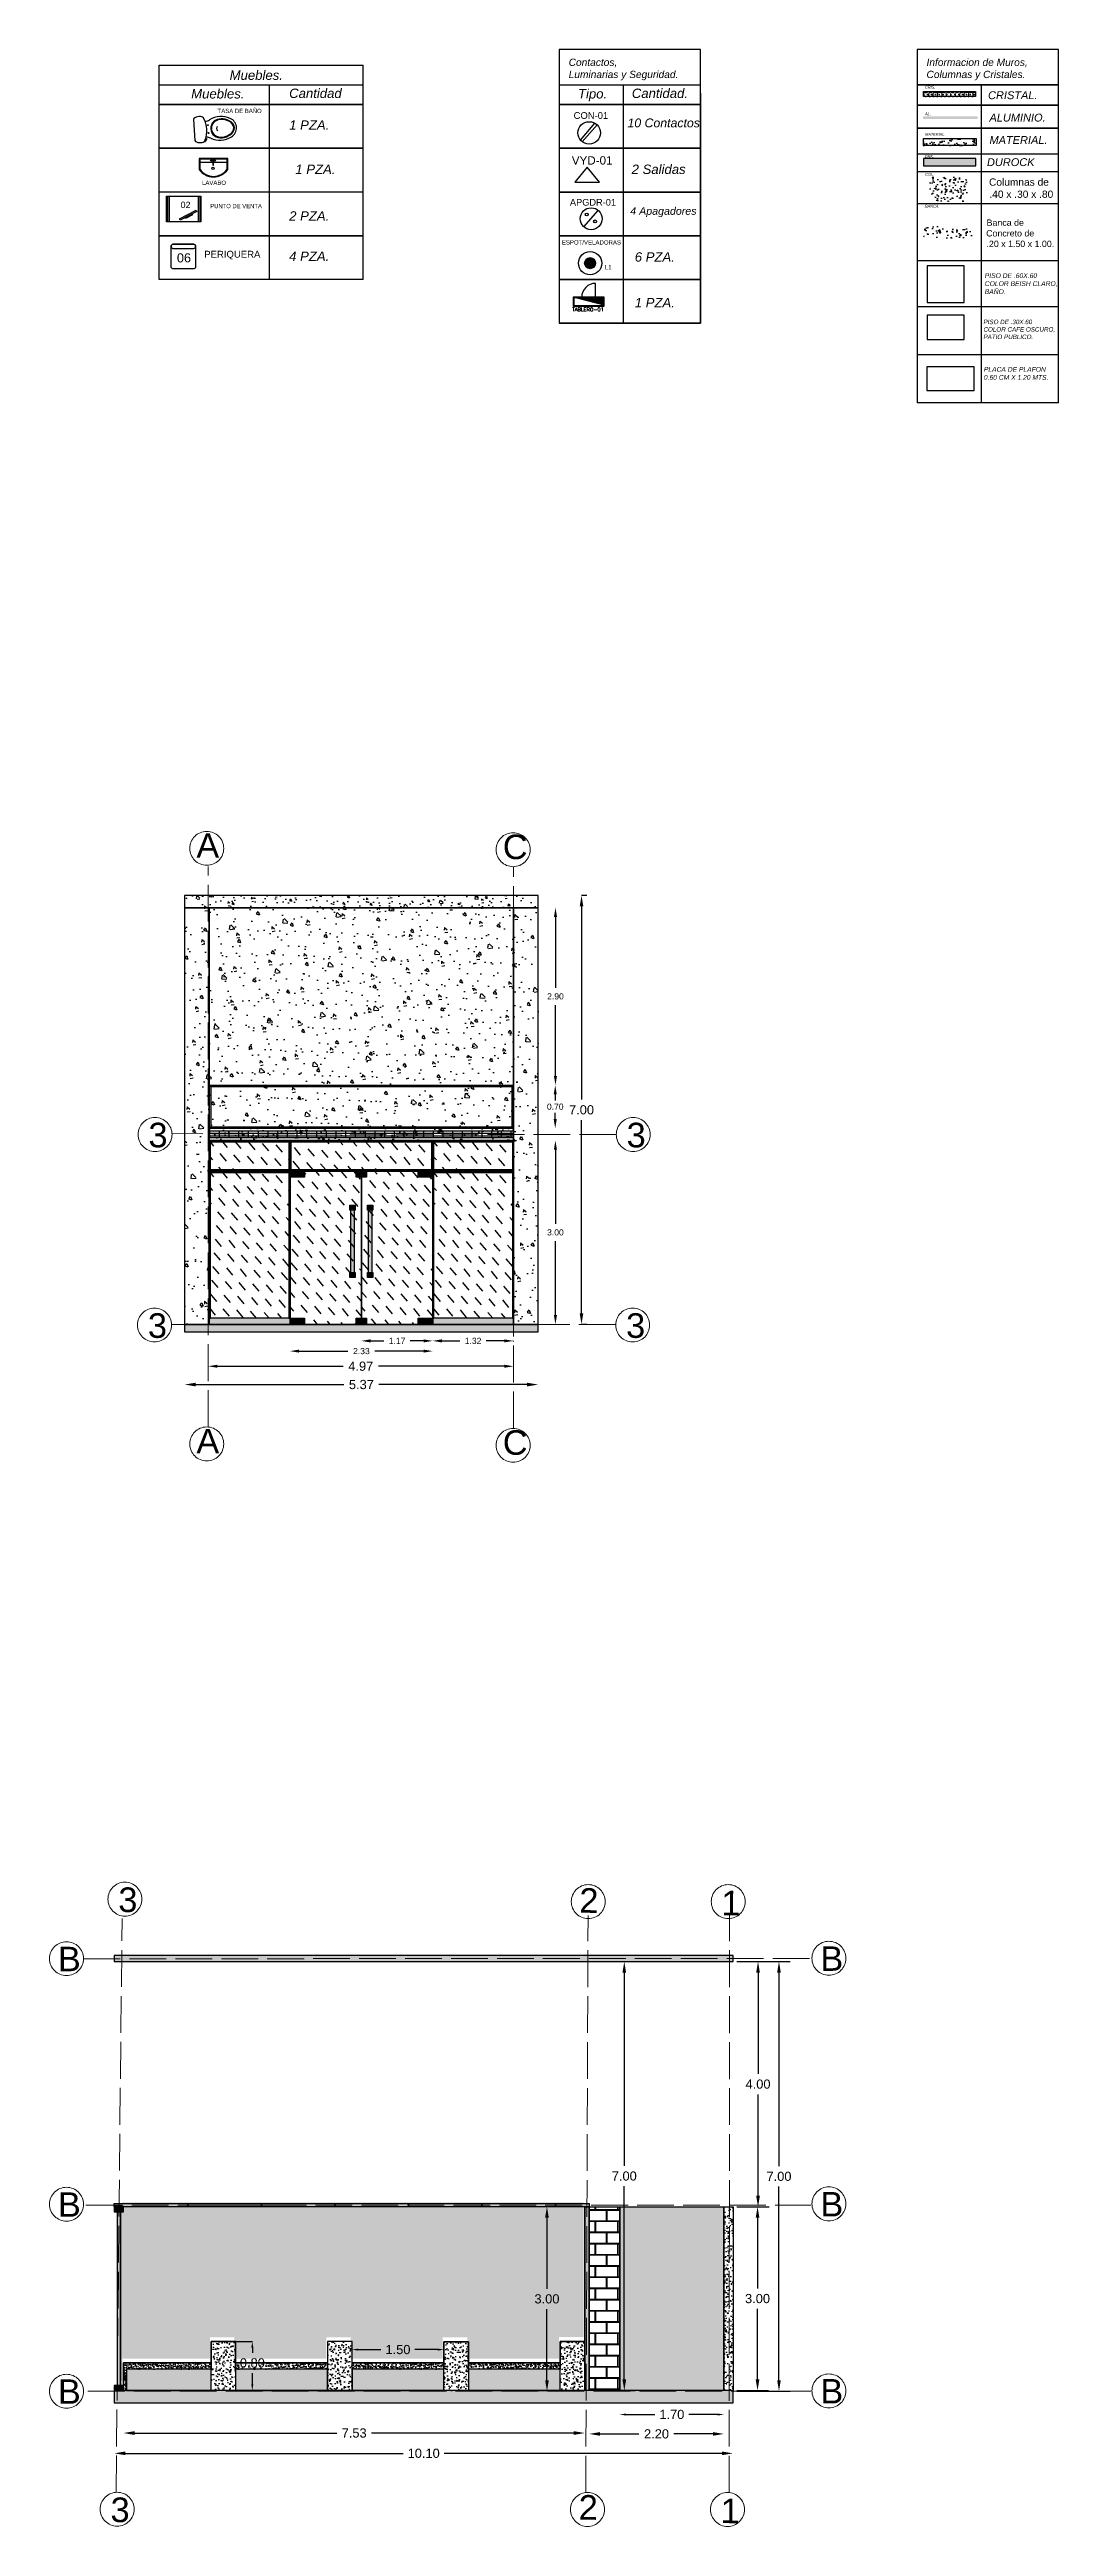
# Model space of a CAD drawing. Header units: millimetres. Extents: x 0 to 21977, y 2 to 7635.
# Drawn here: x 10981.78 to 10998.25, y 3781.55 to 3821.97 of the extents above; entities that cross this region are included whole.
import ezdxf
from ezdxf.enums import TextEntityAlignment as Align

# ---------------------------------------------------------------- set-up
doc = ezdxf.new("R2010")
doc.units = ezdxf.units.MM
doc.linetypes.add('ACAD_ISO02W100', pattern=[15, 12, -3])
for name, color, linetype in [('CORTE', 254, 'Continuous'), ('CUADRO IMFORMATIVO', 144, 'Continuous'), ('MEDIDAS.', 144, 'Continuous'), ('MUROS - ARQ.', 151, 'Continuous'), ('MUROS ACABADOS', 142, 'Continuous')]:
    doc.layers.add(name, color=color, linetype=linetype)
doc.layers.add('COTAS', color=161, linetype='ACAD_ISO02W100', lineweight=20)
doc.styles.add('BBVA_Guadalajara Rastro_FN$0$X-PP-NEW$0$ROMANS', font='romans.shx', dxfattribs={"width": 0.75})
doc.styles.get("Standard").update_dxf_attribs({"font": 'arial.ttf'})
doc.dimstyles.get("Standard").update_dxf_attribs({"dimtxt": 0.15, "dimasz": 0.18, "dimexe": 0.18, "dimexo": 0.0625, "dimgap": 0.09, "dimtad": 0, "dimtih": 1, "dimtoh": 1, "dimzin": 0, "dimdsep": 46, "dimtxsty": 'Standard', "dimblk2": 'ARCHTICK', "dimcen": 0.09, "dimadec": 0, "dimazin": 0, "dimtfac": 1, "dimtofl": 0, "dimtmove": 0, "dimatfit": 3, "dimfxl": 1, "dimtolj": 1, "dimtzin": 0, "dimarcsym": 0})
pattern_1 = [(320, (-6.02686, 10.43883), (-0.031878171, -0.364369338), [0.0381, -0.4191]), (265, (-6.02686, 10.43883), (0.38211369, 0.070486843), [0.03048, -0.335281168]), (10.4514447, (-6.02952, 10.40847), (0.350235504, -0.293882494), [0.032380018, -0.356180489]), (316.1842, (-5.92526, 10.43883), (-0.084084656, -0.542158082), [0.05715, -0.62865]), (6.6355576, (-5.93227, 10.39365), (0.49485225, -0.474808268), [0.048570046, -0.534271216]), (261.184151, (-5.92526, 10.43883), (0.49485225, -0.474808268), [0.045719934, -0.502919464]), (291, (-5.95066, 10.38803), (-0.204530396, -0.3032287825), [0.0381, -0.4191]), (236, (-5.95066, 10.38803), (0.368375932, -0.123604057), [0.03048, -0.33528]), (341.451445, (-5.9677, 10.36276), (0.163845538, -0.426832839), [0.032380018, -0.356179875]), (307.5, (-6.02686, 10.43883), (0.1691100777, -0.0061772065), [0, -0.331216, 0, -0.34036, 0, -0.33655]), (277.5, (-6.02686, 10.43883), (0.2003611496, -0.133639325), [0, -0.194056, 0, -0.323596, 0, -0.12827]), (237.5, (-6.02686, 10.55212), (-0.011457488, -0.2711811903), [0, -0.127, 0, -0.39624, 0, -0.52578]), (227.5, (-6.02686, 10.60292), (0.050852982, -0.296258363), [0, -0.1651, 0, -0.263144, 0, -0.37338])]
pattern_2 = [(320, (-6.02686, 10.43883), (-0.047817257, -0.546554007), [0.05715, -0.62865]), (265, (-6.02686, 10.43883), (0.573170536, 0.105730264), [0.04572, -0.502921753]), (10.4514447, (-6.03085, 10.3933), (0.525353256, -0.440823741), [0.048570026, -0.534270734]), (316.1842, (-5.87446, 10.4388), (-0.126126984, -0.813237123), [0.085725, -0.942975]), (6.635558, (-5.885, 10.3711), (0.742278374, -0.7122124), [0.07285507, -0.801406824]), (261.184151, (-5.8745, 10.4388), (0.742278374, -0.7122124), [0.0685799, -0.754379196]), (291, (-5.91256, 10.36263), (-0.306795595, -0.454843174), [0.05715, -0.62865]), (236, (-5.91256, 10.36263), (0.552563898, -0.185406085), [0.04572, -0.50292]), (341.451445, (-5.93813, 10.32473), (0.245768307, -0.640249258), [0.048570026, -0.534269813]), (307.5, (-6.02686, 10.43883), (0.2536651166, -0.0092658098), [0, -0.496824, 0, -0.51054, 0, -0.504825]), (277.5, (-6.02686, 10.43883), (0.3005417245, -0.2004589875), [0, -0.291084, 0, -0.485394, 0, -0.192405]), (237.5, (-6.02686, 10.60876), (-0.017186232, -0.4067717855), [0, -0.1905, 0, -0.59436, 0, -0.78867]), (227.5, (-6.02686, 10.68496), (0.076279473, -0.444387544), [0, -0.24765, 0, -0.394716, 0, -0.56007])]
pattern_3 = [(130, (-6.02686, 10.43883), (-0.2236520884, 0.0195670223), [0.15875, -0.15875])]
pattern_4 = [(50, (16.25074, 0), (0.0910923345, -0.00796954277), [0.009525, -0.104775]), (355, (16.25074, 0), (-0.0176217107, 0.0955284226), [0.00762, -0.0838202921]), (100.4514447, (16.25833, -0.00066), (0.07347062355, 0.08755887596), [0.0080950044, -0.0890451223]), (46.1842, (16.25074, 0.0254), (0.1355395204, -0.021021164), [0.0142875, -0.1571625]), (96.6355576, (16.26204, 0.02365), (0.118702067, 0.1237130623), [0.0121425116, -0.133567804]), (351.1841512, (16.25074, 0.0254), (0.118702067, 0.1237130623), [0.0114299835, -0.125729866]), (21, (16.26344, 0.01905), (0.07580719563, -0.0511325991), [0.009525, -0.104775]), (326, (16.26344, 0.01905), (0.0309010142, 0.09209398306), [0.00762, -0.08382]), (71.451445, (16.26976, 0.01479), (0.10670820964, 0.04096138444), [0.0080950044, -0.0890449688]), (37.5, (16.250742, 0), (0.001544301625, 0.04227751944), [0, -0.082804, 0, -0.08509, 0, -0.0841375]), (7.5, (16.250742, 0), (0.03340983126, 0.05009028741), [0, -0.048514, 0, -0.080899, 0, -0.0320675]), (327.5, (16.22242, 0), (0.06779529758, -0.002864372), [0, -0.03175, 0, -0.09906, 0, -0.131445]), (317.5, (16.20972, 0), (0.0740645907, 0.01271324552), [0, -0.041275, 0, -0.065786, 0, -0.093345])]
pattern_5 = [(50, (16.25074, 0), (0.1639662021, -0.014345177), [0.017145, -0.188595]), (355, (16.25074, 0), (-0.0317190793, 0.1719511607), [0.013716, -0.1508765258]), (100.4514447, (16.2644, -0.0012), (0.1322471224, 0.1576059767), [0.014571008, -0.1602812201]), (46.1842, (16.25074, 0.04572), (0.2439711368, -0.037838095), [0.0257175, -0.2828925]), (96.6355576, (16.27107, 0.04257), (0.2136637206, 0.222683512), [0.021856521, -0.2404220473]), (351.1841512, (16.25074, 0.04572), (0.2136637207, 0.222683512), [0.0205739704, -0.2263137587]), (21, (16.2736, 0.03429), (0.1364529521, -0.0920386784), [0.017145, -0.188595]), (326, (16.2736, 0.03429), (0.0556218255, 0.1657691695), [0.013716, -0.150876]), (71.451445, (16.28497, 0.02662), (0.1920747774, 0.073730492), [0.014571008, -0.1602809438]), (37.5, (16.25074, 0), (0.00277974293, 0.076099535), [0, -0.1490472, 0, -0.153162, 0, -0.1514475]), (7.5, (16.25074, 0), (0.06013769626, 0.09016251734), [0, -0.0873252, 0, -0.1456182, 0, -0.0577215]), (327.5, (16.199765, 0), (0.12203153565, -0.0051558696), [0, -0.05715, 0, -0.178308, 0, -0.236601]), (317.5, (16.1769, 0), (0.1333162632, 0.0228838419), [0, -0.074295, 0, -0.1184148, 0, -0.168021])]

msp = doc.modelspace()

# ---------------------------------------------------------------- texts
at = {"layer": 'COTAS', "color": 164, "char_height": 0.4, "attachment_point": 1}
for s, insert in [('A', (10984.177, 3809.182)), ('C', (10989.178, 3809.16)), ('A', (10984.177, 3799.462)), ('C', (10989.178, 3799.439)), ('B', (10981.917, 3791.011)), ('B', (10994.362, 3791.017)), ('B', (10981.917, 3787.003)), ('B', (10994.362, 3787.009)), ('B', (10981.917, 3783.951)), ('B', (10994.362, 3783.957))]:
    msp.add_mtext_dynamic_manual_height_columns(s, width=0.04813, gutter_width=12.5, heights=[0], dxfattribs=dict(at, insert=insert))
at = {"layer": 'COTAS', "color": 164, "char_height": 0.402, "attachment_point": 1}
for insert in [(10983.394, 3804.458), (10991.199, 3804.458), (10983.385, 3801.349), (10991.19, 3801.349)]:
    msp.add_mtext('3', dxfattribs=dict(at, insert=insert))
at = {"layer": 'COTAS', "color": 164, "char_height": 0.402, "attachment_point": 1, "rotation": 359.3135}
for s, insert in [('3', (10982.905, 3791.98)), ('2', (10990.43, 3791.968)), ('1', (10992.748, 3791.927)), ('3', (10982.778, 3782.024)), ('2', (10990.419, 3782.063)), ('1', (10992.736, 3782.007))]:
    msp.add_mtext(s, dxfattribs=dict(at, insert=insert))
at = {"layer": 'CUADRO IMFORMATIVO', "color": 7}
for s, height, p in [('CON-01', 0.1102, (10990.334, 3820.841)), ('VYD-01', 0.136, (10990.304, 3820.095)), ('Columnas de', 0.11881, (10997.114, 3819.75)), ('.40 x .30 x .80', 0.11881, (10997.12, 3819.552)), ('APGDR-01', 0.1077, (10990.274, 3819.426)), ('Banca de', 0.1031, (10997.075, 3819.096)), ('ESPOT/VELADORAS', 0.07063, (10990.142, 3818.79)), ('Concreto de', 0.10306, (10997.068, 3818.922)), ('.20 x 1.50 x 1.00.', 0.10306, (10997.073, 3818.75))]:
    msp.add_text(s, height=height, dxfattribs=at).set_placement(p)
at = {"layer": 'CUADRO IMFORMATIVO', "color": 10}
msp.add_text('L1', height=0.0706, dxfattribs=at).set_placement((10990.845, 3818.384))
at = {"layer": 'CUADRO IMFORMATIVO', "color": 173, "style": 'BBVA_Guadalajara Rastro_FN$0$X-PP-NEW$0$ROMANS'}
msp.add_text('TABLERO-01', height=0.06, rotation=359.9473, dxfattribs=at).set_placement((10990.569, 3817.731), align=Align.MIDDLE)
at = {"layer": 'CUADRO IMFORMATIVO', "color": 7, "attachment_point": 1}
for s, insert, char_height in [('{\\fArial|b0|i1|c0|p34;Muebles.}', (10984.72, 3821.631), 0.15335), ('{\\fArial|b0|i1|c0|p34;Contactos,\\PLuminarias y Seguridad.}', (10990.253, 3821.824), 0.11888), ('{\\fArial|b0|i1|c0|p34;Informacion de Muros, \\PColumnas y Cristales.}', (10996.094, 3821.824), 0.11888), ('{\\fArial|b0|i1|c0|p34;Muebles.}', (10984.092, 3821.327), 0.15335), ('{\\fArial|b0|i1|c0|p34;Cantidad}', (10985.691, 3821.335), 0.15335), ('{\\fArial|b0|i1|c0|p34;Tipo.}', (10990.405, 3821.327), 0.15335), ('{\\fArial|b0|i1|c0|p34;Cantidad.}', (10991.284, 3821.335), 0.15335), ('{\\fArial|b0|i1|c0|p34;CRIS.}', (10996.07, 3821.381), 0.04516), ('{\\fArial|b0|i1|c0|p34;CRISTAL.}', (10997.099, 3821.291), 0.1282), ('{\\fArial|b0|i1|c0|p34;1 PZA.}', (10985.691, 3820.816), 0.15335), ('{\\fArial|b0|i1|c0|p34;10 Contactos}', (10991.213, 3820.847), 0.14368), ('{\\fArial|b0|i1|c0|p34;AL.}', (10996.07, 3820.946), 0.04516), ('{\\fArial|b0|i1|c0|p34;ALUMINIO.}', (10997.122, 3820.926), 0.12835), ('{\\fArial|b0|i1|c0|p34;MATERIAL.}', (10996.07, 3820.61), 0.04516), ('{\\fArial|b0|i1|c0|p34;MATERIAL.}', (10997.122, 3820.56), 0.12835), ('{\\fArial|b0|i1|c0|p34;1 PZA.}', (10985.792, 3820.095), 0.15335), ('{\\fArial|b0|i1|c0|p34;2 Salidas}', (10991.281, 3820.095), 0.15335), ('{\\fArial|b0|i1|c0|p34;DRK.}', (10996.066, 3820.252), 0.04516), ('{\\fArial|b0|i1|c0|p34;DUROCK}', (10997.081, 3820.199), 0.12835), ('{\\fArial|b0|i1|c0|p34;COL.}', (10996.073, 3819.958), 0.04516), ('{\\fArial|b0|i1|c0|p34;2 PZA.}', (10985.691, 3819.333), 0.15335), ('{\\fArial|b0|i1|c0|p34;4 Apagadores}', (10991.259, 3819.4), 0.1243), ('{\\fArial|b0|i1|c0|p34;BANCA.}', (10996.07, 3819.439), 0.04516), ('{\\fArial|b0|i1|c0|p34;4 PZA.}', (10985.691, 3818.676), 0.15335), ('{\\fArial|b0|i1|c0|p34;6 PZA.}', (10991.332, 3818.664), 0.15335), ('{\\fArial|b0|i1|c0|p34;PISO DE .60X.60\\PCOLOR BEISH CLARO, \\PBAÑO. }', (10997.045, 3818.322), 0.07849), ('{\\fArial|b0|i1|c0|p34;1 PZA.}', (10991.332, 3817.918), 0.15335), ('{\\fArial|b0|i1|c0|p34;PISO DE .30X.60\\PCOLOR CAFE OSCURO, \\PPATIO PUBLICO. }', (10997.024, 3817.564), 0.07311), ('{\\fArial|b0|i1|c0|p34;PLACA DE PLAFON\\P0.60 CM X 1.20 MTS.}', (10997.03, 3816.792), 0.07849)]:
    msp.add_mtext_dynamic_manual_height_columns(s, width=3.703, gutter_width=12.5, heights=[0], dxfattribs=dict(at, insert=insert, char_height=char_height))
at = {"layer": 'CUADRO IMFORMATIVO', "color": 251, "attachment_point": 1}
for s, width, heights, insert, char_height in [('TASA DE BAÑO', 1.23188, [0.914], (10984.524, 3821.006), 0.06966), ('LAVABO', 1.23188, [0.914], (10984.27, 3819.834), 0.0697), ('\\pi0.18551;02', 0.51895, [0], (10983.734, 3819.489), 0.10402), ('PUNTO DE VENTA', 1.23188, [0], (10984.403, 3819.452), 0.06868), ('\\pi0.093817;06', 0.4, [0], (10983.765, 3818.647), 0.14832), ('PERIQUERA', 1.23188, [0], (10984.305, 3818.688), 0.1114)]:
    msp.add_mtext_dynamic_manual_height_columns(s, width=width, gutter_width=12.5, heights=heights, dxfattribs=dict(at, insert=insert, char_height=char_height))

# ---------------------------------------------------------------- blocks, each defined once
blk = doc.blocks.new('*D134')
at = {"layer": 'Defpoints', "color": 0, "transparency": 16777216}
for p in [(10984.368, 3800.484), (10989.352, 3800.484), (10989.352, 3800.484)]:
    blk.add_point(p, dxfattribs=at)
at = {"layer": 'MEDIDAS.', "color": 0, "lineweight": -2, "transparency": 16777216}
for p, q in [((10984.518, 3800.484), (10986.572, 3800.484)), ((10989.202, 3800.484), (10987.148, 3800.484))]:
    blk.add_line(p, q, dxfattribs=at)
at = {"layer": 'MEDIDAS.', "color": 0, "transparency": 16777216}
for points in [[(10984.518, 3800.509), (10984.518, 3800.459), (10984.368, 3800.484)], [(10989.202, 3800.509), (10989.202, 3800.459), (10989.352, 3800.484)]]:
    blk.add_solid(points, dxfattribs=at)
at = {"layer": 'MEDIDAS.', "color": 0, "transparency": 16777216, "insert": (10986.86, 3800.484), "char_height": 0.15, "attachment_point": 5}
blk.add_mtext('\\A1;4.97', dxfattribs=at)
blk = doc.blocks.new('_ArchTick')
at = {"color": 0, "linetype": 'ByBlock', "const_width": 0.15}
blk.add_lwpolyline([(-0.5, -0.5), (0.5, 0.5)], dxfattribs=at)
blk = doc.blocks.new('*D135')
at = {"layer": 'Defpoints', "color": 0, "transparency": 16777216}
for p in [(10988.035, 3800.898), (10988.035, 3800.898), (10989.352, 3800.888)]:
    blk.add_point(p, dxfattribs=at)
at = {"layer": 'MEDIDAS.', "color": 0, "lineweight": -2, "transparency": 16777216}
for p, q in [((10988.185, 3800.898), (10988.479, 3800.898)), ((10989.202, 3800.898), (10988.908, 3800.898)), ((10989.352, 3800.888), (10989.352, 3800.898))]:
    blk.add_line(p, q, dxfattribs=at)
at = {"layer": 'MEDIDAS.', "color": 0, "transparency": 16777216}
for points in [[(10988.185, 3800.923), (10988.185, 3800.873), (10988.035, 3800.898)], [(10989.202, 3800.923), (10989.202, 3800.873), (10989.352, 3800.898)]]:
    blk.add_solid(points, dxfattribs=at)
at = {"layer": 'MEDIDAS.', "color": 0, "transparency": 16777216, "insert": (10988.693, 3800.898), "char_height": 0.1, "attachment_point": 5}
blk.add_mtext('\\A1;1.32', dxfattribs=at)
blk = doc.blocks.new('*D136')
at = {"layer": 'Defpoints', "color": 0, "transparency": 16777216}
for p in [(10986.87, 3800.898), (10986.87, 3800.898), (10988.035, 3800.898)]:
    blk.add_point(p, dxfattribs=at)
at = {"layer": 'MEDIDAS.', "color": 0, "lineweight": -2, "transparency": 16777216}
for p, q in [((10987.02, 3800.898), (10987.237, 3800.898)), ((10987.885, 3800.898), (10987.667, 3800.898))]:
    blk.add_line(p, q, dxfattribs=at)
at = {"layer": 'MEDIDAS.', "color": 0, "transparency": 16777216}
for points in [[(10987.02, 3800.923), (10987.02, 3800.873), (10986.87, 3800.898)], [(10987.885, 3800.923), (10987.885, 3800.873), (10988.035, 3800.898)]]:
    blk.add_solid(points, dxfattribs=at)
at = {"layer": 'MEDIDAS.', "color": 0, "transparency": 16777216, "insert": (10987.452, 3800.898), "char_height": 0.1, "attachment_point": 5}
blk.add_mtext('\\A1;1.17', dxfattribs=at)
blk = doc.blocks.new('*D137')
at = {"layer": 'Defpoints', "color": 0, "transparency": 16777216}
for p in [(10985.704, 3800.731), (10985.704, 3800.731), (10988.035, 3800.731)]:
    blk.add_point(p, dxfattribs=at)
at = {"layer": 'MEDIDAS.', "color": 0, "lineweight": -2, "transparency": 16777216}
for p, q in [((10985.854, 3800.731), (10986.649, 3800.731)), ((10987.885, 3800.731), (10987.09, 3800.731))]:
    blk.add_line(p, q, dxfattribs=at)
at = {"layer": 'MEDIDAS.', "color": 0, "transparency": 16777216}
for points in [[(10985.854, 3800.756), (10985.854, 3800.706), (10985.704, 3800.731)], [(10987.885, 3800.756), (10987.885, 3800.706), (10988.035, 3800.731)]]:
    blk.add_solid(points, dxfattribs=at)
at = {"layer": 'MEDIDAS.', "color": 0, "transparency": 16777216, "insert": (10986.87, 3800.731), "char_height": 0.1, "attachment_point": 5}
blk.add_mtext('\\A1;2.33', dxfattribs=at)
blk = doc.blocks.new('*D138')
at = {"layer": 'Defpoints', "color": 0, "transparency": 16777216}
for p in [(10983.985, 3800.185), (10989.755, 3800.185), (10989.755, 3800.185)]:
    blk.add_point(p, dxfattribs=at)
at = {"layer": 'MEDIDAS.', "color": 0, "lineweight": -2, "transparency": 16777216}
for p, q in [((10984.165, 3800.185), (10986.585, 3800.185)), ((10989.575, 3800.185), (10987.155, 3800.185))]:
    blk.add_line(p, q, dxfattribs=at)
at = {"layer": 'MEDIDAS.', "color": 0, "transparency": 16777216}
for points in [[(10984.165, 3800.215), (10984.165, 3800.155), (10983.985, 3800.185)], [(10989.575, 3800.215), (10989.575, 3800.155), (10989.755, 3800.185)]]:
    blk.add_solid(points, dxfattribs=at)
at = {"layer": 'MEDIDAS.', "color": 0, "transparency": 16777216, "insert": (10986.87, 3800.185), "char_height": 0.15, "attachment_point": 5}
blk.add_mtext('\\A1;5.37', dxfattribs=at)
blk = doc.blocks.new('*D139')
at = {"layer": 'Defpoints', "color": 0, "transparency": 16777216}
for p in [(10990.037, 3804.168), (10990.037, 3804.168), (10990.037, 3801.168)]:
    blk.add_point(p, dxfattribs=at)
at = {"layer": 'MEDIDAS.', "color": 0, "lineweight": -2, "transparency": 16777216}
for p, q in [((10990.037, 3804.018), (10990.037, 3802.809)), ((10990.037, 3801.318), (10990.037, 3802.527))]:
    blk.add_line(p, q, dxfattribs=at)
at = {"layer": 'MEDIDAS.', "color": 0, "transparency": 16777216}
for points in [[(10990.012, 3804.018), (10990.062, 3804.018), (10990.037, 3804.168)], [(10990.012, 3801.318), (10990.062, 3801.318), (10990.037, 3801.168)]]:
    blk.add_solid(points, dxfattribs=at)
at = {"layer": 'MEDIDAS.', "color": 0, "transparency": 16777216, "insert": (10990.037, 3802.668), "char_height": 0.1, "attachment_point": 5}
blk.add_mtext('\\A1;3.00', dxfattribs=at)
blk = doc.blocks.new('*D140')
at = {"layer": 'Defpoints', "color": 0, "transparency": 16777216}
for p in [(10990.034, 3805.071), (10990.034, 3805.071), (10990.034, 3804.368)]:
    blk.add_point(p, dxfattribs=at)
at = {"layer": 'MEDIDAS.', "color": 0, "lineweight": -2, "transparency": 16777216}
for p, q in [((10990.034, 3804.921), (10990.034, 3804.821)), ((10990.034, 3804.518), (10990.034, 3804.619))]:
    blk.add_line(p, q, dxfattribs=at)
at = {"layer": 'MEDIDAS.', "color": 0, "transparency": 16777216}
for points in [[(10990.009, 3804.921), (10990.059, 3804.921), (10990.034, 3805.071)], [(10990.009, 3804.518), (10990.059, 3804.518), (10990.034, 3804.368)]]:
    blk.add_solid(points, dxfattribs=at)
at = {"layer": 'MEDIDAS.', "color": 0, "transparency": 16777216, "insert": (10990.034, 3804.72), "char_height": 0.1, "attachment_point": 5}
blk.add_mtext('\\A1;0.70', dxfattribs=at)
blk = doc.blocks.new('*D141')
at = {"layer": 'Defpoints', "color": 0, "transparency": 16777216}
for p in [(10990.038, 3807.968), (10990.038, 3807.968), (10990.038, 3805.071)]:
    blk.add_point(p, dxfattribs=at)
at = {"layer": 'MEDIDAS.', "color": 0, "lineweight": -2, "transparency": 16777216}
for p, q in [((10990.038, 3807.818), (10990.038, 3806.661)), ((10990.038, 3805.221), (10990.038, 3806.379))]:
    blk.add_line(p, q, dxfattribs=at)
at = {"layer": 'MEDIDAS.', "color": 0, "transparency": 16777216}
for points in [[(10990.013, 3807.818), (10990.063, 3807.818), (10990.038, 3807.968)], [(10990.013, 3805.221), (10990.063, 3805.221), (10990.038, 3805.071)]]:
    blk.add_solid(points, dxfattribs=at)
at = {"layer": 'MEDIDAS.', "color": 0, "transparency": 16777216, "insert": (10990.038, 3806.52), "char_height": 0.1, "attachment_point": 5}
blk.add_mtext('\\A1;2.90', dxfattribs=at)
blk = doc.blocks.new('*D142')
at = {"layer": 'Defpoints', "color": 0, "transparency": 16777216}
for p in [(10990.551, 3808.168), (10990.463, 3801.168), (10990.551, 3801.168)]:
    blk.add_point(p, dxfattribs=at)
at = {"layer": 'MEDIDAS.', "color": 0, "lineweight": -2, "transparency": 16777216}
for p, q in [((10990.551, 3808.168), (10990.463, 3808.168)), ((10990.463, 3807.988), (10990.463, 3804.835)), ((10990.463, 3801.348), (10990.463, 3804.502)), ((10990.551, 3801.168), (10990.463, 3801.168))]:
    blk.add_line(p, q, dxfattribs=at)
at = {"layer": 'MEDIDAS.', "color": 0, "transparency": 16777216}
for points in [[(10990.433, 3807.988), (10990.493, 3807.988), (10990.463, 3808.168)], [(10990.433, 3801.348), (10990.493, 3801.348), (10990.463, 3801.168)]]:
    blk.add_solid(points, dxfattribs=at)
at = {"layer": 'MEDIDAS.', "color": 0, "transparency": 16777216, "insert": (10990.463, 3804.668), "char_height": 0.15, "attachment_point": 5}
blk.add_mtext('\\A1;7.00', dxfattribs=at)
blk = doc.blocks.new('*D143')
at = {"layer": 'Defpoints', "color": 0, "transparency": 16777216}
for p in [(10992.937, 3786.768), (10993.336, 3786.768), (10992.937, 3783.768)]:
    blk.add_point(p, dxfattribs=at)
at = {"layer": 'MEDIDAS.', "color": 0, "lineweight": -2, "transparency": 16777216}
for p, q in [((10992.999, 3786.768), (10993.516, 3786.768)), ((10993.336, 3786.588), (10993.336, 3785.434)), ((10993.336, 3783.948), (10993.336, 3785.101)), ((10992.999, 3783.768), (10993.516, 3783.768))]:
    blk.add_line(p, q, dxfattribs=at)
at = {"layer": 'MEDIDAS.', "color": 0, "transparency": 16777216}
for points in [[(10993.306, 3786.588), (10993.366, 3786.588), (10993.336, 3786.768)], [(10993.306, 3783.948), (10993.366, 3783.948), (10993.336, 3783.768)]]:
    blk.add_solid(points, dxfattribs=at)
at = {"layer": 'MEDIDAS.', "color": 0, "transparency": 16777216, "insert": (10993.336, 3785.268), "char_height": 0.15, "attachment_point": 5}
blk.add_mtext('\\A1;3.00', dxfattribs=at)
blk = doc.blocks.new('*D144')
at = {"layer": 'Defpoints', "color": 0, "transparency": 16777216}
for p in [(10992.937, 3790.768), (10993.344, 3790.768), (10992.937, 3786.768)]:
    blk.add_point(p, dxfattribs=at)
at = {"layer": 'MEDIDAS.', "color": 0, "lineweight": -2, "transparency": 16777216}
for p, q in [((10992.999, 3790.768), (10993.524, 3790.768)), ((10993.344, 3790.588), (10993.344, 3788.934)), ((10993.344, 3786.948), (10993.344, 3788.601)), ((10992.999, 3786.768), (10993.524, 3786.768))]:
    blk.add_line(p, q, dxfattribs=at)
at = {"layer": 'MEDIDAS.', "color": 0, "transparency": 16777216}
for points in [[(10993.314, 3790.588), (10993.374, 3790.588), (10993.344, 3790.768)], [(10993.314, 3786.948), (10993.374, 3786.948), (10993.344, 3786.768)]]:
    blk.add_solid(points, dxfattribs=at)
at = {"layer": 'MEDIDAS.', "color": 0, "transparency": 16777216, "insert": (10993.344, 3788.768), "char_height": 0.15, "attachment_point": 5}
blk.add_mtext('\\A1;4.00', dxfattribs=at)
blk = doc.blocks.new('*D145')
at = {"layer": 'Defpoints', "color": 0, "transparency": 16777216}
for p in [(10992.937, 3790.768), (10993.686, 3790.768), (10992.937, 3783.757)]:
    blk.add_point(p, dxfattribs=at)
at = {"layer": 'MEDIDAS.', "color": 0, "lineweight": -2, "transparency": 16777216}
for p, q in [((10992.999, 3790.768), (10993.866, 3790.768)), ((10993.686, 3790.588), (10993.686, 3787.429)), ((10993.686, 3783.937), (10993.686, 3787.096)), ((10992.999, 3783.757), (10993.866, 3783.757))]:
    blk.add_line(p, q, dxfattribs=at)
at = {"layer": 'MEDIDAS.', "color": 0, "transparency": 16777216}
for points in [[(10993.656, 3790.588), (10993.716, 3790.588), (10993.686, 3790.768)], [(10993.656, 3783.937), (10993.716, 3783.937), (10993.686, 3783.757)]]:
    blk.add_solid(points, dxfattribs=at)
at = {"layer": 'MEDIDAS.', "color": 0, "transparency": 16777216, "insert": (10993.686, 3787.263), "char_height": 0.15, "attachment_point": 5}
blk.add_mtext('\\A1;7.00', dxfattribs=at)
blk = doc.blocks.new('*D146')
at = {"layer": 'Defpoints', "color": 0, "transparency": 16777216}
for p in [(10991.087, 3783.377), (10991.087, 3783.377), (10992.787, 3783.377)]:
    blk.add_point(p, dxfattribs=at)
at = {"layer": 'MEDIDAS.', "color": 0, "lineweight": -2, "transparency": 16777216}
for p, q in [((10991.187, 3783.377), (10991.659, 3783.377)), ((10992.687, 3783.377), (10992.214, 3783.377))]:
    blk.add_line(p, q, dxfattribs=at)
at = {"layer": 'MEDIDAS.', "color": 0, "transparency": 16777216}
for points in [[(10991.187, 3783.393), (10991.187, 3783.36), (10991.087, 3783.377)], [(10992.687, 3783.393), (10992.687, 3783.36), (10992.787, 3783.377)]]:
    blk.add_solid(points, dxfattribs=at)
at = {"layer": 'MEDIDAS.', "color": 0, "transparency": 16777216, "insert": (10991.937, 3783.377), "char_height": 0.15, "attachment_point": 5}
blk.add_mtext('\\A1;1.70', dxfattribs=at)
blk = doc.blocks.new('*D147')
at = {"layer": 'Defpoints', "color": 0, "transparency": 16777216}
for p in [(10990.587, 3783.06), (10990.587, 3783.06), (10992.787, 3783.06)]:
    blk.add_point(p, dxfattribs=at)
at = {"layer": 'MEDIDAS.', "color": 0, "lineweight": -2, "transparency": 16777216}
for p, q in [((10990.767, 3783.06), (10991.401, 3783.06)), ((10992.607, 3783.06), (10991.972, 3783.06))]:
    blk.add_line(p, q, dxfattribs=at)
at = {"layer": 'MEDIDAS.', "color": 0, "transparency": 16777216}
for points in [[(10990.767, 3783.09), (10990.767, 3783.03), (10990.587, 3783.06)], [(10992.607, 3783.09), (10992.607, 3783.03), (10992.787, 3783.06)]]:
    blk.add_solid(points, dxfattribs=at)
at = {"layer": 'MEDIDAS.', "color": 0, "transparency": 16777216, "insert": (10991.687, 3783.06), "char_height": 0.15, "attachment_point": 5}
blk.add_mtext('\\A1;2.20', dxfattribs=at)
blk = doc.blocks.new('*D148')
at = {"layer": 'Defpoints', "color": 0, "transparency": 16777216}
for p in [(10982.987, 3783.074), (10982.987, 3783.074), (10990.517, 3783.074)]:
    blk.add_point(p, dxfattribs=at)
at = {"layer": 'MEDIDAS.', "color": 0, "lineweight": -2, "transparency": 16777216}
for p, q in [((10983.167, 3783.074), (10986.468, 3783.074)), ((10990.337, 3783.074), (10987.036, 3783.074))]:
    blk.add_line(p, q, dxfattribs=at)
at = {"layer": 'MEDIDAS.', "color": 0, "transparency": 16777216}
for points in [[(10983.167, 3783.104), (10983.167, 3783.044), (10982.987, 3783.074)], [(10990.337, 3783.104), (10990.337, 3783.044), (10990.517, 3783.074)]]:
    blk.add_solid(points, dxfattribs=at)
at = {"layer": 'MEDIDAS.', "color": 0, "transparency": 16777216, "insert": (10986.752, 3783.074), "char_height": 0.15, "attachment_point": 5}
blk.add_mtext('\\A1;7.53', dxfattribs=at)
blk = doc.blocks.new('*D149')
at = {"layer": 'Defpoints', "color": 0, "transparency": 16777216}
for p in [(10982.837, 3782.743), (10982.837, 3782.743), (10992.937, 3782.743)]:
    blk.add_point(p, dxfattribs=at)
at = {"layer": 'MEDIDAS.', "color": 0, "lineweight": -2, "transparency": 16777216}
for p, q in [((10983.017, 3782.743), (10987.551, 3782.743)), ((10992.757, 3782.743), (10988.222, 3782.743))]:
    blk.add_line(p, q, dxfattribs=at)
at = {"layer": 'MEDIDAS.', "color": 0, "transparency": 16777216}
for points in [[(10983.017, 3782.773), (10983.017, 3782.713), (10982.837, 3782.743)], [(10992.757, 3782.773), (10992.757, 3782.713), (10992.937, 3782.743)]]:
    blk.add_solid(points, dxfattribs=at)
at = {"layer": 'MEDIDAS.', "color": 0, "transparency": 16777216, "insert": (10987.887, 3782.743), "char_height": 0.15, "attachment_point": 5}
blk.add_mtext('\\A1;10.10', dxfattribs=at)
blk = doc.blocks.new('*D170')
at = {"layer": 'Defpoints', "color": 0, "transparency": 16777216}
for p in [(10984.817, 3784.567), (10984.817, 3783.768), (10985.09, 3783.768)]:
    blk.add_point(p, dxfattribs=at)
at = {"layer": 'MEDIDAS.', "color": 0, "lineweight": -2, "transparency": 16777216}
for p, q in [((10984.817, 3784.567), (10985.09, 3784.567)), ((10985.09, 3784.467), (10985.09, 3784.384)), ((10985.09, 3783.868), (10985.09, 3784.051)), ((10984.817, 3783.768), (10985.09, 3783.768))]:
    blk.add_line(p, q, dxfattribs=at)
at = {"layer": 'MEDIDAS.', "color": 0, "transparency": 16777216}
for points in [[(10985.073, 3784.467), (10985.106, 3784.467), (10985.09, 3784.567)], [(10985.073, 3783.868), (10985.106, 3783.868), (10985.09, 3783.768)]]:
    blk.add_solid(points, dxfattribs=at)
at = {"layer": 'MEDIDAS.', "color": 0, "transparency": 16777216, "insert": (10985.09, 3784.218), "char_height": 0.15, "attachment_point": 5}
blk.add_mtext('\\A1;0.80', dxfattribs=at)
blk = doc.blocks.new('*D171')
at = {"layer": 'Defpoints', "color": 0, "transparency": 16777216}
for p in [(10988.217, 3784.436), (10986.717, 3784.218), (10988.217, 3784.218)]:
    blk.add_point(p, dxfattribs=at)
at = {"layer": 'MEDIDAS.', "color": 0, "lineweight": -2, "transparency": 16777216}
for p, q in [((10986.717, 3784.218), (10986.717, 3784.436)), ((10986.817, 3784.436), (10987.189, 3784.436)), ((10988.117, 3784.436), (10987.744, 3784.436)), ((10988.217, 3784.218), (10988.217, 3784.436))]:
    blk.add_line(p, q, dxfattribs=at)
at = {"layer": 'MEDIDAS.', "color": 0, "transparency": 16777216}
for points in [[(10986.817, 3784.453), (10986.817, 3784.419), (10986.717, 3784.436)], [(10988.117, 3784.453), (10988.117, 3784.419), (10988.217, 3784.436)]]:
    blk.add_solid(points, dxfattribs=at)
at = {"layer": 'MEDIDAS.', "color": 0, "transparency": 16777216, "insert": (10987.467, 3784.436), "char_height": 0.15, "attachment_point": 5}
blk.add_mtext('\\A1;1.50', dxfattribs=at)
blk = doc.blocks.new('*D172')
at = {"layer": 'Defpoints', "color": 0, "transparency": 16777216}
for p in [(10989.9, 3786.768), (10989.899, 3783.757), (10989.899, 3783.757)]:
    blk.add_point(p, dxfattribs=at)
at = {"layer": 'MEDIDAS.', "color": 0, "lineweight": -2, "transparency": 16777216}
for p, q in [((10989.9, 3786.768), (10989.899, 3786.768)), ((10989.899, 3786.588), (10989.899, 3785.43)), ((10989.899, 3783.937), (10989.899, 3785.096))]:
    blk.add_line(p, q, dxfattribs=at)
at = {"layer": 'MEDIDAS.', "color": 0, "transparency": 16777216}
for points in [[(10989.869, 3786.588), (10989.929, 3786.588), (10989.899, 3786.768)], [(10989.869, 3783.937), (10989.929, 3783.937), (10989.899, 3783.757)]]:
    blk.add_solid(points, dxfattribs=at)
at = {"layer": 'MEDIDAS.', "color": 0, "transparency": 16777216, "insert": (10989.899, 3785.263), "char_height": 0.15, "attachment_point": 5}
blk.add_mtext('\\A1;3.00', dxfattribs=at)
blk = doc.blocks.new('*D173')
at = {"layer": 'Defpoints', "color": 0, "transparency": 16777216}
for p in [(10991.095, 3790.768), (10991.161, 3790.768), (10991.087, 3783.768)]:
    blk.add_point(p, dxfattribs=at)
at = {"layer": 'MEDIDAS.', "color": 0, "lineweight": -2, "transparency": 16777216}
for p, q in [((10991.157, 3790.768), (10991.341, 3790.768)), ((10991.161, 3790.588), (10991.161, 3787.434)), ((10991.161, 3783.948), (10991.161, 3787.101)), ((10991.149, 3783.768), (10991.341, 3783.768))]:
    blk.add_line(p, q, dxfattribs=at)
at = {"layer": 'MEDIDAS.', "color": 0, "transparency": 16777216}
for points in [[(10991.131, 3790.588), (10991.191, 3790.588), (10991.161, 3790.768)], [(10991.131, 3783.948), (10991.191, 3783.948), (10991.161, 3783.768)]]:
    blk.add_solid(points, dxfattribs=at)
at = {"layer": 'MEDIDAS.', "color": 0, "transparency": 16777216, "insert": (10991.161, 3787.268), "char_height": 0.15, "attachment_point": 5}
blk.add_mtext('\\A1;7.00', dxfattribs=at)

# ---------------------------------------------------------------- dimensions: what is measured, and where the dimension line sits
at = {"layer": 'MEDIDAS.'}
for base, p1, p2, override, picture, middle in [((10990.038, 3807.968), (10990.038, 3805.071), (10990.038, 3807.968), {"dimtxt": 0.1, "dimasz": 0.15, "dimexe": 0, "dimexo": 0}, '*D141', (10990.038, 3806.52)), ((10990.034, 3805.071), (10990.034, 3804.368), (10990.034, 3805.071), {"dimtxt": 0.1, "dimasz": 0.15, "dimexe": 0, "dimexo": 0, "dimgap": 0.05}, '*D140', (10990.034, 3804.72)), ((10990.037, 3804.168), (10990.037, 3801.168), (10990.037, 3804.168), {"dimtxt": 0.1, "dimasz": 0.15, "dimexe": 0, "dimexo": 0}, '*D139', (10990.037, 3802.668))]:
    dim = msp.add_linear_dim(base=base, p1=p1, p2=p2, angle=90, dimstyle='Standard', override=override, dxfattribs=at)
    dim.commit()
    dim.dimension.update_dxf_attribs({"geometry": picture, "text_midpoint": middle})
for base, p1, p2, override, picture, middle in [((10990.463, 3801.168), (10990.551, 3808.168), (10990.551, 3801.168), {"dimexe": 0, "dimexo": 0}, '*D142', (10990.463, 3804.668)), ((10985.09, 3783.768), (10984.817, 3784.567), (10984.817, 3783.768), {"dimasz": 0.1, "dimexe": 0, "dimexo": 0}, '*D170', (10985.09, 3784.218))]:
    dim = msp.add_linear_dim(base=base, p1=p1, p2=p2, angle=90, dimstyle='Standard', override=override, dxfattribs=at)
    dim.commit()
    dim.dimension.update_dxf_attribs({"geometry": picture, "text_midpoint": middle, "dimtype": 160})
dim = msp.add_linear_dim(base=(10989.352, 3800.484), p1=(10984.368, 3800.484), p2=(10989.352, 3800.484), text='4.97', dimstyle='Standard', override={"dimasz": 0.15, "dimexe": 0, "dimexo": 0}, dxfattribs=at)
dim.commit()
dim.dimension.update_dxf_attribs({"geometry": '*D134', "text_midpoint": (10986.86, 3800.484), "dimtype": 160})
for base, p1, p2, override, picture, middle in [((10985.704, 3800.731), (10988.035, 3800.731), (10985.704, 3800.731), {"dimtxt": 0.1, "dimasz": 0.15, "dimexe": 0, "dimexo": 0}, '*D137', (10986.87, 3800.731)), ((10988.217, 3784.436), (10986.717, 3784.218), (10988.217, 3784.218), {"dimasz": 0.1, "dimexe": 0, "dimexo": 0}, '*D171', (10987.467, 3784.436)), ((10982.837, 3782.743), (10992.937, 3782.743), (10982.837, 3782.743), {"dimexe": 0, "dimexo": 0}, '*D149', (10987.887, 3782.743))]:
    dim = msp.add_linear_dim(base=base, p1=p1, p2=p2, dimstyle='Standard', override=override, dxfattribs=at)
    dim.commit()
    dim.dimension.update_dxf_attribs({"geometry": picture, "text_midpoint": middle})
for base, p1, p2, override, picture, middle in [((10986.869804024, 3800.898211912), (10988.034804024, 3800.898211912), (10986.869804024, 3800.898211912), {"dimtxt": 0.1, "dimasz": 0.15, "dimexe": 0, "dimexo": 0}, '*D136', (10987.452304024, 3800.898211912)), ((10988.035, 3800.898), (10989.352, 3800.888), (10988.035, 3800.898), {"dimtxt": 0.1, "dimasz": 0.15, "dimexe": 0, "dimexo": 0}, '*D135', (10988.693, 3800.898)), ((10991.087, 3783.377), (10992.787, 3783.377), (10991.087, 3783.377), {"dimasz": 0.1, "dimexe": 0, "dimexo": 0}, '*D146', (10991.937, 3783.377)), ((10982.987, 3783.074), (10990.517, 3783.074), (10982.987, 3783.074), {"dimexe": 0, "dimexo": 0}, '*D148', (10986.752, 3783.074)), ((10990.587, 3783.06), (10992.787, 3783.06), (10990.587, 3783.06), {"dimexe": 0, "dimexo": 0}, '*D147', (10991.687, 3783.06))]:
    dim = msp.add_linear_dim(base=base, p1=p1, p2=p2, dimstyle='Standard', override=override, dxfattribs=at)
    dim.commit()
    dim.dimension.update_dxf_attribs({"geometry": picture, "text_midpoint": middle, "dimtype": 160})
dim = msp.add_linear_dim(base=(10989.755, 3800.185), p1=(10983.985, 3800.185), p2=(10989.755, 3800.185), text='5.37', dimstyle='Standard', override={"dimexe": 0, "dimexo": 0}, dxfattribs=at)
dim.commit()
dim.dimension.update_dxf_attribs({"geometry": '*D138', "text_midpoint": (10986.87, 3800.185)})
for base, p1, p2, picture, middle in [((10991.161, 3790.768), (10991.087, 3783.768), (10991.095, 3790.768), '*D173', (10991.161, 3787.268)), ((10993.344, 3790.768), (10992.937, 3786.768), (10992.937, 3790.768), '*D144', (10993.344, 3788.768))]:
    dim = msp.add_linear_dim(base=base, p1=p1, p2=p2, angle=90, dimstyle='Standard', dxfattribs=at)
    dim.commit()
    dim.dimension.update_dxf_attribs({"geometry": picture, "text_midpoint": middle})
dim = msp.add_linear_dim(base=(10993.686, 3790.768), p1=(10992.937, 3783.757), p2=(10992.937, 3790.768), angle=90, text='7.00', dimstyle='Standard', dxfattribs=at)
dim.commit()
dim.dimension.update_dxf_attribs({"geometry": '*D145', "text_midpoint": (10993.686, 3787.263)})
dim = msp.add_linear_dim(base=(10989.899, 3783.757), p1=(10989.9, 3786.768), p2=(10989.899, 3783.757), angle=90, text='3.00', dimstyle='Standard', override={"dimexe": 0, "dimexo": 0}, dxfattribs=at)
dim.commit()
dim.dimension.update_dxf_attribs({"geometry": '*D172', "text_midpoint": (10989.899, 3785.263)})
dim = msp.add_linear_dim(base=(10993.336, 3786.768), p1=(10992.937, 3783.768), p2=(10992.937, 3786.768), angle=90, dimstyle='Standard', dxfattribs=at)
dim.commit()
dim.dimension.update_dxf_attribs({"geometry": '*D143', "text_midpoint": (10993.336, 3785.268), "dimtype": 160})

# ---------------------------------------------------------------- hatches: boundary and pattern name
at = {"layer": 'CUADRO IMFORMATIVO'}
h = msp.add_hatch(dxfattribs=at)
h.set_pattern_fill('ANGLE', color=151, scale=0.010385)
h.set_pattern_definition([(0, (-11794.835896, -4063.511164), (0, 0.07254180236), [0.05275767444, -0.01978412792]), (90, (-11794.835896, -4063.511164), (-0.07254180236, 4e-18), [0.05275767444, -0.01978412792])])
h.paths.add_polyline_path([(10996.895, 3821.204), (10996.895, 3821.287), (10996.043, 3821.287), (10996.043, 3821.204)])
h = msp.add_hatch(dxfattribs=at)
h.set_pattern_fill('CROSS', color=161, scale=0.005)
h.paths.add_polyline_path([(10996.043, 3821.204), (10996.043, 3821.287), (10996.895, 3821.287), (10996.895, 3821.204)])
h = msp.add_hatch(color=161, dxfattribs=at)
h.dxf.hatch_style = 1
h.paths.add_polyline_path([(10996.929, 3820.838), (10996.929, 3820.885), (10996.035, 3820.885), (10996.035, 3820.838)])
h = msp.add_hatch(dxfattribs=at)
h.set_pattern_fill('AR-CONC', color=250, scale=0.001)
h.set_pattern_definition([(50, (0.0001, 0), (0.182184669, -0.0159390855), [0.01905, -0.20955]), (355, (0.0001, 0), (-0.0352434214, 0.1910568452), [0.01524, -0.1676405842]), (100.4514447, (0.01528, -0.00133), (0.146941247, 0.175117752), [0.0161900088, -0.1780902446]), (46.1842, (0.0001, 0.0508), (0.271079041, -0.042042328), [0.028575, -0.314325]), (96.6355576, (0.0227, 0.0473), (0.237404134, 0.2474261246), [0.024285023, -0.267135608]), (351.1841512, (0.0001, 0.0508), (0.237404134, 0.2474261246), [0.022859967, -0.251459732]), (21, (0.0255, 0.0381), (0.1516143913, -0.1022651982), [0.01905, -0.20955]), (326, (0.0255, 0.0381), (0.0618020283, 0.184187966), [0.01524, -0.16764]), (71.451445, (0.03813, 0.02958), (0.2134164193, 0.081922769), [0.0161900088, -0.1780899376]), (37.5, (0.0001, 0), (0.00308860325, 0.08455503887), [0, -0.165608, 0, -0.17018, 0, -0.168275]), (7.5, (0.0001, 0), (0.0668196625, 0.1001805748), [0, -0.097028, 0, -0.161798, 0, -0.064135]), (327.5, (-0.05654, 0), (0.13559059517, -0.005728744), [0, -0.0635, 0, -0.19812, 0, -0.26289]), (317.5, (-0.08194, 0), (0.1481291814, 0.025426491), [0, -0.08255, 0, -0.131572, 0, -0.18669])])
h.paths.add_polyline_path([(10996.903, 3820.407), (10996.047, 3820.407), (10996.047, 3820.522), (10996.903, 3820.522)])
at = {"layer": 'CUADRO IMFORMATIVO', "true_color": 0x0a85ff}
h = msp.add_hatch(color=150, dxfattribs=at)
h.dxf.hatch_style = 1
h.paths.add_polyline_path([(10996.045, 3820.193), (10996.045, 3820.073), (10996.898, 3820.073), (10996.898, 3820.193)])
at = {"layer": 'CUADRO IMFORMATIVO'}
h = msp.add_hatch(dxfattribs=at)
h.set_pattern_fill('AR-CONC', color=142, scale=0.001)
h.set_pattern_definition([(50, (18.55573, 23.4516), (0.182184669, -0.0159390855), [0.01905, -0.20955]), (355, (18.55573, 23.4516), (-0.0352434214, 0.1910568452), [0.01524, -0.1676405842]), (100.4514447, (18.57092, 23.45027), (0.146941247, 0.175117752), [0.0161900088, -0.1780902446]), (46.1842, (18.55573, 23.5024), (0.271079041, -0.042042328), [0.028575, -0.314325]), (96.6355576, (18.57832, 23.4989), (0.237404134, 0.2474261246), [0.024285023, -0.267135608]), (351.1841512, (18.55573, 23.5024), (0.237404134, 0.2474261246), [0.022859967, -0.251459732]), (21, (18.58113, 23.4897), (0.1516143913, -0.1022651982), [0.01905, -0.20955]), (326, (18.58113, 23.4897), (0.0618020283, 0.184187966), [0.01524, -0.16764]), (71.451445, (18.59377, 23.48118), (0.2134164193, 0.081922769), [0.0161900088, -0.1780899376]), (37.5, (18.55573, 23.4516), (0.00308860325, 0.08455503887), [0, -0.165608, 0, -0.17018, 0, -0.168275]), (7.5, (18.55573, 23.4516), (0.0668196625, 0.1001805748), [0, -0.097028, 0, -0.161798, 0, -0.064135]), (327.5, (18.49909, 23.4516), (0.13559059517, -0.005728744), [0, -0.0635, 0, -0.19812, 0, -0.26289]), (317.5, (18.47369, 23.4516), (0.1481291814, 0.025426491), [0, -0.08255, 0, -0.131572, 0, -0.18669])])
h.paths.add_polyline_path([(10996.152, 3819.491), (10996.752, 3819.491), (10996.752, 3819.891), (10996.152, 3819.891)])
h = msp.add_hatch(dxfattribs=at)
h.set_pattern_fill('AR-CONC', color=142, scale=0.001228)
h.set_pattern_definition([(50, (4256.03059, 1484.32152), (0.2237743324, -0.019577708), [0.023398791, -0.2573867034]), (355, (4256.03059, 1484.32152), (-0.0432888955, 0.234671876), [0.018719033, -0.20591008]), (100.4514447, (4256.04923, 1484.31988), (0.180485436, 0.215094158), [0.0198859126, -0.2187452205]), (46.1842, (4256.03059, 1484.3839), (0.332961779, -0.051639877), [0.035098187, -0.386080055]), (96.6355576, (4256.05833, 1484.3796), (0.291599463, 0.303909303), [0.029828881, -0.328118127]), (351.184151, (4256.0306, 1484.3839), (0.291599463, 0.303909303), [0.028078509, -0.308863715]), (21, (4256.06178, 1484.36831), (0.18622538, -0.125610605), [0.023398791, -0.2573867034]), (326, (4256.06178, 1484.36831), (0.075910381, 0.226234948), [0.018719033, -0.205909363]), (71.451445, (4256.0773, 1484.35785), (0.2621357605, 0.1006243446), [0.0198859126, -0.2187448435]), (37.5, (4256.030585, 1484.321516), (0.0037936789, 0.1038575171), [0, -0.2034134917, 0, -0.2090292016, 0, -0.2066893224]), (7.5, (4256.03059, 1484.32152), (0.0820734558, 0.1230500973), [0, -0.1191778433, 0, -0.1987337334, 0, -0.0787759304]), (327.5, (4255.96101, 1484.321516), (0.1665436235, -0.0070365189), [0, -0.0779959707, 0, -0.2433474287, 0, -0.3229033188]), (317.5, (4255.92981, 1484.32152), (0.1819445558, 0.0312309268), [0, -0.101394762, 0, -0.1616076513, 0, -0.229308154])])
h.paths.add_polyline_path([(10996.049, 3818.901), (10996.835, 3818.901), (10996.835, 3819.087), (10996.049, 3819.087)])
at = {"layer": 'CUADRO IMFORMATIVO', "lineweight": -3}
h = msp.add_hatch(color=3, dxfattribs=at)
h.dxf.hatch_style = 1
edge = h.paths.add_edge_path()
edge.add_arc((10990.603, 3818.486), 0.0902, 0, 360)
at = {"layer": 'CUADRO IMFORMATIVO'}
h = msp.add_hatch(color=173, dxfattribs=at)
h.dxf.hatch_style = 1
h.paths.add_polyline_path([(10990.823, 3817.922), (10990.823, 3817.796), (10990.335, 3817.922)])
at = {"layer": 'MUROS ACABADOS'}
h = msp.add_hatch(dxfattribs=at)
h.set_pattern_fill('AR-CONC', color=40, scale=0.002, angle=270)
h.set_pattern_definition(pattern_1)
h.paths.add_polyline_path([(10983.985, 3807.968), (10989.755, 3807.968), (10989.755, 3808.168), (10983.985, 3808.168)])
h = msp.add_hatch(dxfattribs=at)
h.set_pattern_fill('AR-CONC', color=40, scale=0.003, angle=270)
h.set_pattern_definition(pattern_2)
h.paths.add_polyline_path([(10989.355, 3801.168), (10989.755, 3801.168), (10989.755, 3807.968), (10989.355, 3807.968)])
h.paths.add_polyline_path([(10983.985, 3801.168), (10984.385, 3801.168), (10984.385, 3807.968), (10983.985, 3807.968)])
h = msp.add_hatch(dxfattribs=at)
h.set_pattern_fill('AR-CONC', color=40, scale=0.003, angle=270)
h.set_pattern_definition(pattern_2)
h.paths.add_polyline_path([(10984.385, 3805.068), (10989.355, 3805.068), (10989.355, 3807.968), (10984.385, 3807.968)])
h.paths.add_polyline_path([(10984.385, 3804.368), (10989.355, 3804.368)], flags=17)
h.paths.add_polyline_path([(10984.385, 3804.368), (10989.355, 3804.368), (10989.355, 3805.068), (10984.385, 3805.068)])
h = msp.add_hatch(color=40, dxfattribs=at)
h.dxf.hatch_style = 1
h.paths.add_polyline_path([(10989.329, 3804.394), (10989.329, 3804.368), (10984.411, 3804.368), (10984.411, 3804.394)])
h.paths.add_polyline_path([(10989.329, 3805.068), (10989.329, 3805.042), (10984.411, 3805.042), (10984.411, 3805.068)])
h.paths.add_polyline_path([(10984.385, 3805.068), (10984.411, 3805.068), (10984.411, 3804.368), (10984.385, 3804.368)])
h.paths.add_polyline_path([(10989.329, 3805.068), (10989.355, 3805.068), (10989.355, 3804.368), (10989.329, 3804.368)])
h = msp.add_hatch(dxfattribs=at)
h.set_pattern_fill('AR-CONC', color=40, scale=0.002, angle=270)
h.set_pattern_definition(pattern_1)
h.paths.add_polyline_path([(10984.385, 3804.168), (10989.355, 3804.168), (10989.355, 3804.368), (10984.385, 3804.368)])
h = msp.add_hatch(dxfattribs=at)
h.set_pattern_fill('GRATE', color=34, scale=0.05)
h.set_pattern_definition([(0, (-6.026863, 10.438833), (0, 0.0396875), []), (90, (-6.02686, 10.43883), (-0.15875, 1e-17), [])])
h.paths.add_polyline_path([(10984.385, 3804.218), (10989.355, 3804.218), (10989.355, 3804.318), (10984.385, 3804.318)])
h = msp.add_hatch(color=255, dxfattribs=at)
h.dxf.hatch_style = 1
h.paths.add_polyline_path([(10985.725, 3803.668), (10988.015, 3803.668), (10988.015, 3803.688), (10985.725, 3803.688)])
h.paths.add_polyline_path([(10985.705, 3803.668), (10985.725, 3803.668), (10985.725, 3804.168), (10985.705, 3804.168)])
h.paths.add_polyline_path([(10985.725, 3804.148), (10988.015, 3804.148), (10988.015, 3804.168), (10985.725, 3804.168)])
h.paths.add_polyline_path([(10988.015, 3803.668), (10988.035, 3803.668), (10988.035, 3804.168), (10988.015, 3804.168)])
h.paths.add_polyline_path([(10988.035, 3803.688), (10988.055, 3803.688), (10988.055, 3804.148), (10988.035, 3804.148)])
h.paths.add_polyline_path([(10988.035, 3804.148), (10989.355, 3804.148), (10989.355, 3804.168), (10988.035, 3804.168)])
h.paths.add_polyline_path([(10988.035, 3803.668), (10989.355, 3803.668), (10989.355, 3803.688), (10988.035, 3803.688)])
h.paths.add_polyline_path([(10989.335, 3803.688), (10989.355, 3803.688), (10989.355, 3804.148), (10989.335, 3804.148)])
h.paths.add_polyline_path([(10989.335, 3801.268), (10989.355, 3801.268), (10989.355, 3803.648), (10989.335, 3803.648)])
h.paths.add_polyline_path([(10988.035, 3803.648), (10989.355, 3803.648), (10989.355, 3803.668), (10988.035, 3803.668)])
h.paths.add_polyline_path([(10988.035, 3801.268), (10988.055, 3801.268), (10988.055, 3803.648), (10988.035, 3803.648)])
h.paths.add_polyline_path([(10988.035, 3801.168), (10989.355, 3801.168), (10989.355, 3801.268), (10988.035, 3801.268)])
h.paths.add_polyline_path([(10984.385, 3801.168), (10985.705, 3801.168), (10985.705, 3801.268), (10984.385, 3801.268)])
h.paths.add_polyline_path([(10984.385, 3801.268), (10984.405, 3801.268), (10984.405, 3803.648), (10984.385, 3803.648)])
h.paths.add_polyline_path([(10985.685, 3801.268), (10985.705, 3801.268), (10985.705, 3803.648), (10985.685, 3803.648)])
h.paths.add_polyline_path([(10984.385, 3803.648), (10985.705, 3803.648), (10985.705, 3803.668), (10984.385, 3803.668)])
h.paths.add_polyline_path([(10984.385, 3803.668), (10985.705, 3803.668), (10985.705, 3803.688), (10984.385, 3803.688)])
h.paths.add_polyline_path([(10985.685, 3803.688), (10985.705, 3803.688), (10985.705, 3804.148), (10985.685, 3804.148)])
h.paths.add_polyline_path([(10984.385, 3803.688), (10984.405, 3803.688), (10984.405, 3804.148), (10984.385, 3804.148)])
h.paths.add_polyline_path([(10984.385, 3804.148), (10985.705, 3804.148), (10985.705, 3804.168), (10984.385, 3804.168)])
h = msp.add_hatch(dxfattribs=at)
h.set_pattern_fill('DASH', color=255, scale=0.05, angle=130)
h.set_pattern_definition(pattern_3)
h.paths.add_polyline_path([(10984.405, 3804.148), (10985.685, 3804.148), (10985.685, 3803.688), (10984.405, 3803.688)])
h = msp.add_hatch(dxfattribs=at)
h.set_pattern_fill('DASH', color=255, scale=0.05, angle=130)
h.set_pattern_definition([(130, (-3.69686, 10.43883), (-0.2236520884, 0.0195670223), [0.15875, -0.15875])])
h.paths.add_polyline_path([(10985.725, 3804.148), (10988.015, 3804.148), (10988.015, 3803.688), (10985.725, 3803.688)])
h = msp.add_hatch(dxfattribs=at)
h.set_pattern_fill('DASH', color=255, scale=0.05, angle=130)
h.set_pattern_definition([(130, (-2.37686, 10.43883), (-0.2236520884, 0.0195670223), [0.15875, -0.15875])])
h.paths.add_polyline_path([(10988.055, 3804.148), (10989.335, 3804.148), (10989.335, 3803.688), (10988.055, 3803.688)])
h = msp.add_hatch(dxfattribs=at)
h.set_pattern_fill('DASH', color=255, scale=0.05, angle=130)
h.set_pattern_definition([(130, (-6.02686, 9.93883), (-0.2236520884, 0.0195670223), [0.15875, -0.15875])])
h.paths.add_polyline_path([(10984.405, 3803.648), (10985.685, 3803.648), (10985.685, 3801.268), (10984.405, 3801.268)])
h = msp.add_hatch(dxfattribs=at)
h.set_pattern_fill('DASH', color=255, scale=0.05, angle=130)
h.set_pattern_definition([(130, (-7.19186, 10.43883), (-0.2236520884, 0.0195670223), [0.15875, -0.15875])])
h.paths.add_polyline_path([(10985.705, 3801.168), (10986.87, 3801.168), (10986.87, 3803.668), (10985.705, 3803.668)])
h = msp.add_hatch(color=255, dxfattribs=at)
h.dxf.hatch_style = 1
h.paths.add_polyline_path([(10985.705, 3803.668), (10985.944, 3803.668), (10985.944, 3803.568), (10985.705, 3803.568)])
h = msp.add_hatch(color=255, dxfattribs=at)
h.dxf.hatch_style = 1
h.paths.add_polyline_path([(10986.786, 3803.668), (10986.87, 3803.668), (10986.87, 3803.568), (10986.786, 3803.568)])
h = msp.add_hatch(dxfattribs=at)
h.set_pattern_fill('DASH', color=255, scale=0.05, angle=130)
h.set_pattern_definition(pattern_3)
h.paths.add_polyline_path([(10986.87, 3801.168), (10988.035, 3801.168), (10988.035, 3803.668), (10986.87, 3803.668)])
h = msp.add_hatch(color=255, dxfattribs=at)
h.dxf.hatch_style = 1
h.paths.add_polyline_path([(10986.87, 3803.668), (10986.954, 3803.668), (10986.954, 3803.568), (10986.87, 3803.568)])
h = msp.add_hatch(color=255, dxfattribs=at)
h.dxf.hatch_style = 1
h.paths.add_polyline_path([(10987.796, 3803.668), (10988.035, 3803.668), (10988.035, 3803.568), (10987.796, 3803.568)])
h = msp.add_hatch(dxfattribs=at)
h.set_pattern_fill('DASH', color=255, scale=0.05, angle=130)
h.set_pattern_definition([(130, (-2.37686, 9.93883), (-0.2236520884, 0.0195670223), [0.15875, -0.15875])])
h.paths.add_polyline_path([(10988.055, 3803.648), (10989.335, 3803.648), (10989.335, 3801.268), (10988.055, 3801.268)])
h = msp.add_hatch(color=254, dxfattribs=at)
h.dxf.hatch_style = 1
h.paths.add_polyline_path([(10986.682, 3803.114), (10986.771, 3803.114), (10986.771, 3803.034), (10986.682, 3803.034)])
h = msp.add_hatch(color=254, dxfattribs=at)
h.dxf.hatch_style = 1
h.paths.add_polyline_path([(10986.699, 3803.074), (10986.753, 3803.074), (10986.753, 3801.974), (10986.699, 3801.974)])
h = msp.add_hatch(color=254, dxfattribs=at)
h.dxf.hatch_style = 1
h.paths.add_polyline_path([(10986.968, 3803.114), (10987.057, 3803.114), (10987.057, 3803.034), (10986.968, 3803.034)])
h = msp.add_hatch(color=254, dxfattribs=at)
h.dxf.hatch_style = 1
h.paths.add_polyline_path([(10986.985, 3803.074), (10987.04, 3803.074), (10987.04, 3801.974), (10986.985, 3801.974)])
h = msp.add_hatch(color=254, dxfattribs=at)
h.dxf.hatch_style = 1
h.paths.add_polyline_path([(10986.682, 3802.014), (10986.771, 3802.014), (10986.771, 3801.934), (10986.682, 3801.934)])
h = msp.add_hatch(color=254, dxfattribs=at)
h.dxf.hatch_style = 1
h.paths.add_polyline_path([(10986.968, 3802.014), (10987.057, 3802.014), (10987.057, 3801.934), (10986.968, 3801.934)])
h = msp.add_hatch(color=250, dxfattribs=at)
h.dxf.hatch_style = 1
h.paths.add_polyline_path([(10983.985, 3801.048), (10989.755, 3801.048), (10989.755, 3801.168), (10983.985, 3801.168)])
h = msp.add_hatch(color=255, dxfattribs=at)
h.dxf.hatch_style = 1
h.paths.add_polyline_path([(10985.705, 3801.268), (10985.944, 3801.268), (10985.944, 3801.168), (10985.705, 3801.168)])
h = msp.add_hatch(color=255, dxfattribs=at)
h.dxf.hatch_style = 1
h.paths.add_polyline_path([(10986.786, 3801.268), (10986.87, 3801.268), (10986.87, 3801.168), (10986.786, 3801.168)])
h = msp.add_hatch(color=255, dxfattribs=at)
h.dxf.hatch_style = 1
h.paths.add_polyline_path([(10986.87, 3801.268), (10986.954, 3801.268), (10986.954, 3801.168), (10986.87, 3801.168)])
h = msp.add_hatch(color=255, dxfattribs=at)
h.dxf.hatch_style = 1
h.paths.add_polyline_path([(10987.796, 3801.268), (10988.035, 3801.268), (10988.035, 3801.168), (10987.796, 3801.168)])
h = msp.add_hatch(color=254, dxfattribs=at)
h.dxf.hatch_style = 1
h.paths.add_polyline_path([(10982.837, 3790.868), (10982.837, 3790.768), (10992.937, 3790.768), (10992.937, 3790.868)])
h = msp.add_hatch(color=254, dxfattribs=at)
h.dxf.hatch_style = 1
h.paths.add_polyline_path([(10982.967, 3783.922), (10982.917, 3783.922), (10982.917, 3786.756), (10982.967, 3786.756), (10982.967, 3786.839), (10990.497, 3786.839), (10990.497, 3784.64), (10990.097, 3784.639), (10990.097, 3784.289), (10988.597, 3784.289), (10988.597, 3784.635), (10988.197, 3784.635), (10988.197, 3784.289), (10986.697, 3784.289), (10986.697, 3784.636), (10986.297, 3784.637), (10986.297, 3784.289), (10984.797, 3784.289), (10984.797, 3784.638), (10984.397, 3784.638), (10984.397, 3784.289), (10982.967, 3784.289)])
h = msp.add_hatch(color=253, dxfattribs=at)
h.dxf.hatch_style = 1
h.paths.add_polyline_path([(10982.837, 3786.818), (10984.037, 3786.818), (10984.037, 3786.768), (10982.837, 3786.768)])
h = msp.add_hatch(color=252, dxfattribs=at)
h.dxf.hatch_style = 1
h.paths.add_polyline_path([(10982.837, 3786.685), (10982.987, 3786.685), (10982.987, 3786.769), (10982.837, 3786.769)])
h = msp.add_hatch(dxfattribs=at)
h.set_pattern_fill('DASH', color=161, scale=0.005, angle=130)
h.set_pattern_definition([(130, (16.250742, 0), (-0.022365208838, 0.00195670223), [0.015875, -0.015875])])
h.paths.add_polyline_path([(10982.937, 3783.851), (10982.887, 3783.851), (10982.887, 3786.685), (10982.937, 3786.685)])
h = msp.add_hatch(color=253, dxfattribs=at)
h.dxf.hatch_style = 1
h.paths.add_polyline_path([(10984.037, 3786.818), (10985.237, 3786.818), (10985.237, 3786.768), (10984.037, 3786.768)])
h = msp.add_hatch(color=253, dxfattribs=at)
h.dxf.hatch_style = 1
h.paths.add_polyline_path([(10985.237, 3786.818), (10986.437, 3786.818), (10986.437, 3786.768), (10985.237, 3786.768)])
h = msp.add_hatch(color=253, dxfattribs=at)
h.dxf.hatch_style = 1
h.paths.add_polyline_path([(10986.437, 3786.818), (10987.637, 3786.818), (10987.637, 3786.768), (10986.437, 3786.768)])
h = msp.add_hatch(color=253, dxfattribs=at)
h.dxf.hatch_style = 1
h.paths.add_polyline_path([(10987.637, 3786.818), (10988.837, 3786.818), (10988.837, 3786.768), (10987.637, 3786.768)])
h = msp.add_hatch(color=253, dxfattribs=at)
h.dxf.hatch_style = 1
h.paths.add_polyline_path([(10988.837, 3786.818), (10990.037, 3786.818), (10990.037, 3786.768), (10988.837, 3786.768)])
h = msp.add_hatch(color=253, dxfattribs=at)
h.dxf.hatch_style = 1
h.paths.add_polyline_path([(10990.037, 3786.818), (10990.587, 3786.818), (10990.587, 3786.768), (10990.037, 3786.768)])
h = msp.add_hatch(color=250, dxfattribs=at)
h.dxf.hatch_style = 1
h.paths.add_polyline_path([(10990.587, 3783.768), (10990.517, 3783.768), (10990.517, 3786.768), (10990.587, 3786.768)])
h = msp.add_hatch(dxfattribs=at)
h.set_pattern_fill('AR-B816C', color=254, scale=0.0009)
h.set_pattern_definition([(0, (16.25074, 0), (0.18288, 0.18288), [0.3571875, -0.0085725]), (0, (16.06786, 0.00857), (0.18288, 0.18288), [0.3571875, -0.0085725]), (90, (16.25074, 0), (-0.18288, 0.18288), [-0.1914525, 0.1743075]), (90, (16.24217, 0), (-0.18288, 0.18288), [-0.1914525, 0.1743075])])
h.paths.add_polyline_path([(10991.087, 3786.768), (10991.087, 3783.768), (10990.587, 3783.768), (10990.587, 3786.768)])
h = msp.add_hatch(color=254, dxfattribs=at)
h.dxf.hatch_style = 1
h.paths.add_polyline_path([(10991.087, 3786.768), (10992.787, 3786.768), (10992.787, 3783.768), (10991.087, 3783.768)])
h = msp.add_hatch(dxfattribs=at)
h.set_pattern_fill('AR-CONC', color=40, scale=0.0009)
h.set_pattern_definition(pattern_5)
h.paths.add_polyline_path([(10992.937, 3783.768), (10992.787, 3783.768), (10992.787, 3786.768), (10992.937, 3786.768)])
h = msp.add_hatch(dxfattribs=at)
h.set_pattern_fill('AR-CONC', color=255, scale=0.0009)
h.set_pattern_definition(pattern_5)
h.paths.add_polyline_path([(10984.817, 3783.768), (10984.417, 3783.768), (10984.417, 3784.567), (10984.817, 3784.567)])
h = msp.add_hatch(dxfattribs=at)
h.set_pattern_fill('AR-CONC', color=255, scale=0.0009)
h.set_pattern_definition(pattern_5)
h.paths.add_polyline_path([(10986.317, 3783.768), (10986.717, 3783.768), (10986.717, 3784.566), (10986.317, 3784.566)])
h = msp.add_hatch(dxfattribs=at)
h.set_pattern_fill('AR-CONC', color=255, scale=0.0009)
h.set_pattern_definition(pattern_5)
h.paths.add_polyline_path([(10988.617, 3783.768), (10988.217, 3783.768), (10988.217, 3784.564), (10988.617, 3784.564)])
h = msp.add_hatch(dxfattribs=at)
h.set_pattern_fill('AR-CONC', color=255, scale=0.0009)
h.set_pattern_definition(pattern_5)
h.paths.add_polyline_path([(10990.517, 3783.768), (10990.117, 3783.768), (10990.117, 3784.568), (10990.517, 3784.569)])
h = msp.add_hatch(dxfattribs=at)
h.set_pattern_fill('AR-CONC', color=250, scale=0.0005)
h.set_pattern_definition(pattern_4)
h.paths.add_polyline_path([(10984.417, 3784.118), (10983.037, 3784.118), (10983.037, 3783.768), (10982.987, 3783.768), (10982.987, 3784.218), (10984.417, 3784.218)])
h = msp.add_hatch(color=254, dxfattribs=at)
h.dxf.hatch_style = 1
h.paths.add_polyline_path([(10983.037, 3784.118), (10983.037, 3783.768), (10984.417, 3783.768), (10984.417, 3784.118)])
h = msp.add_hatch(dxfattribs=at)
h.set_pattern_fill('AR-CONC', color=250, scale=0.0005)
h.set_pattern_definition(pattern_4)
h.paths.add_polyline_path([(10984.817, 3784.118), (10984.817, 3784.218), (10986.317, 3784.218), (10986.317, 3784.118)])
h = msp.add_hatch(color=254, dxfattribs=at)
h.dxf.hatch_style = 1
h.paths.add_polyline_path([(10984.817, 3784.118), (10984.817, 3783.768), (10986.317, 3783.768), (10986.317, 3784.118)])
h = msp.add_hatch(dxfattribs=at)
h.set_pattern_fill('AR-CONC', color=250, scale=0.0005)
h.set_pattern_definition(pattern_4)
h.paths.add_polyline_path([(10986.717, 3784.118), (10986.717, 3784.218), (10988.217, 3784.218), (10988.217, 3784.118)])
h = msp.add_hatch(color=254, dxfattribs=at)
h.dxf.hatch_style = 1
h.paths.add_polyline_path([(10986.717, 3784.118), (10986.717, 3783.768), (10988.217, 3783.768), (10988.217, 3784.118)])
h = msp.add_hatch(dxfattribs=at)
h.set_pattern_fill('AR-CONC', color=250, scale=0.0005)
h.set_pattern_definition(pattern_4)
h.paths.add_polyline_path([(10988.617, 3784.118), (10988.617, 3784.218), (10990.117, 3784.218), (10990.117, 3784.118)])
h = msp.add_hatch(color=254, dxfattribs=at)
h.dxf.hatch_style = 1
h.paths.add_polyline_path([(10988.617, 3784.118), (10988.617, 3783.768), (10990.117, 3783.768), (10990.117, 3784.118)])
h = msp.add_hatch(color=252, dxfattribs=at)
h.dxf.hatch_style = 1
h.paths.add_polyline_path([(10982.837, 3783.768), (10982.987, 3783.768), (10982.987, 3783.851), (10982.837, 3783.851)])
h = msp.add_hatch(color=250, dxfattribs=at)
h.dxf.hatch_style = 1
h.paths.add_polyline_path([(10982.837, 3783.568), (10992.937, 3783.568), (10992.937, 3783.768), (10982.837, 3783.768)])

# ---------------------------------------------------------------- linework, layer by layer
at = {"layer": 'CORTE'}
for points in [[(10982.837, 3790.868), (10982.837, 3790.768), (10992.937, 3790.768), (10992.937, 3790.868)], [(10982.837, 3786.818), (10984.037, 3786.818), (10984.037, 3786.768), (10982.837, 3786.768)], [(10982.837, 3786.685), (10982.987, 3786.685), (10982.987, 3786.769), (10982.837, 3786.769)], [(10982.937, 3783.851), (10982.887, 3783.851), (10982.887, 3786.685), (10982.937, 3786.685)], [(10984.037, 3786.818), (10985.237, 3786.818), (10985.237, 3786.768), (10984.037, 3786.768)], [(10985.237, 3786.818), (10986.437, 3786.818), (10986.437, 3786.768), (10985.237, 3786.768)], [(10986.437, 3786.818), (10987.637, 3786.818), (10987.637, 3786.768), (10986.437, 3786.768)], [(10987.637, 3786.818), (10988.837, 3786.818), (10988.837, 3786.768), (10987.637, 3786.768)], [(10988.837, 3786.818), (10990.037, 3786.818), (10990.037, 3786.768), (10988.837, 3786.768)], [(10990.037, 3786.818), (10990.587, 3786.818), (10990.587, 3786.768), (10990.037, 3786.768)], [(10991.087, 3786.768), (10991.087, 3783.768), (10990.587, 3783.768), (10990.587, 3786.768)], [(10982.837, 3783.768), (10982.987, 3783.768), (10982.987, 3783.851), (10982.837, 3783.851)]]:
    msp.add_lwpolyline(points, close=True, dxfattribs=at)
for points in [[(10982.837, 3786.818), (10990.587, 3786.818)], [(10982.837, 3786.766), (10982.837, 3786.816)], [(10982.837, 3786.769), (10990.517, 3786.768)], [(10982.987, 3783.851), (10982.937, 3783.851), (10982.937, 3786.685), (10982.987, 3786.685), (10982.987, 3786.769), (10990.517, 3786.768), (10990.517, 3784.569), (10990.117, 3784.568), (10990.117, 3784.218), (10988.617, 3784.218), (10988.617, 3784.564), (10988.217, 3784.564), (10988.217, 3784.218), (10986.717, 3784.218), (10986.717, 3784.566), (10986.317, 3784.566), (10986.317, 3784.218), (10984.817, 3784.218), (10984.817, 3784.567), (10984.417, 3784.567), (10984.417, 3784.218), (10982.987, 3784.218), (10982.987, 3783.851)], [(10984.037, 3786.768), (10984.037, 3786.818)], [(10985.237, 3786.768), (10985.237, 3786.818)], [(10986.437, 3786.768), (10986.437, 3786.818)], [(10987.637, 3786.768), (10987.637, 3786.818)], [(10988.837, 3786.768), (10988.837, 3786.818)], [(10990.037, 3786.768), (10990.037, 3786.818)], [(10990.587, 3786.818), (10990.587, 3786.768)], [(10991.087, 3786.768), (10992.787, 3786.768), (10992.787, 3783.768), (10991.087, 3783.768), (10991.087, 3786.768)], [(10992.787, 3786.768), (10992.787, 3783.768)], [(10983.037, 3784.118), (10983.037, 3783.768), (10984.417, 3783.768), (10984.417, 3784.118), (10983.037, 3784.118)], [(10984.817, 3784.118), (10984.817, 3783.768), (10986.317, 3783.768), (10986.317, 3784.118), (10984.937, 3784.118)], [(10986.717, 3784.118), (10986.717, 3783.768), (10988.217, 3783.768), (10988.217, 3784.118), (10986.837, 3784.118)], [(10988.617, 3784.118), (10988.617, 3783.768), (10990.117, 3783.768), (10990.117, 3784.118), (10988.737, 3784.118)]]:
    msp.add_lwpolyline(points, dxfattribs=at)
at = {"layer": 'CORTE', "color": 250}
for points in [[(10990.587, 3783.768), (10990.517, 3783.768), (10990.517, 3786.768), (10990.587, 3786.768)], [(10984.817, 3783.768), (10984.417, 3783.768), (10984.417, 3784.567), (10984.817, 3784.567)], [(10986.317, 3783.768), (10986.717, 3783.768), (10986.717, 3784.566), (10986.317, 3784.566)], [(10988.617, 3783.768), (10988.217, 3783.768), (10988.217, 3784.564), (10988.617, 3784.564)], [(10982.837, 3783.568), (10992.937, 3783.568), (10992.937, 3783.768), (10982.837, 3783.768)]]:
    msp.add_lwpolyline(points, close=True, dxfattribs=at)
at = {"layer": 'CORTE', "color": 41, "true_color": 0xffda6b}
msp.add_lwpolyline([(10992.937, 3783.768), (10992.787, 3783.768), (10992.787, 3786.768), (10992.937, 3786.768)], close=True, dxfattribs=at)
at = {"layer": 'CORTE', "color": 250}
msp.add_lwpolyline([(10990.517, 3783.768), (10990.117, 3783.768), (10990.117, 3784.568), (10990.517, 3784.569), (10990.517, 3783.768)], dxfattribs=at)
at = {"layer": 'CORTE', "color": 255}
for points in [[(10984.417, 3784.118), (10983.037, 3784.118), (10983.037, 3783.768), (10982.987, 3783.768), (10982.987, 3784.218), (10984.417, 3784.218)], [(10984.817, 3784.118), (10984.817, 3784.218), (10986.317, 3784.218), (10986.317, 3784.118)], [(10986.717, 3784.118), (10986.717, 3784.218), (10988.217, 3784.218), (10988.217, 3784.118)], [(10988.617, 3784.118), (10988.617, 3784.218), (10990.117, 3784.218), (10990.117, 3784.118)]]:
    msp.add_lwpolyline(points, close=True, dxfattribs=at)
at = {"layer": 'COTAS', "color": 164, "ltscale": 0.05}
for points in [[(10984.368, 3799.492), (10984.368, 3808.639)], [(10989.352, 3799.47), (10989.352, 3808.639)], [(10991.03, 3804.264), (10983.778, 3804.28)], [(10991.021, 3801.168), (10983.77, 3801.167)], [(10982.867, 3782.107), (10982.964, 3791.471)], [(10990.533, 3782.103), (10990.57, 3791.523)], [(10992.873, 3782.102), (10992.879, 3791.523)], [(10982.334, 3790.815), (10994.207, 3790.818)], [(10982.372, 3786.793), (10994.207, 3786.793)], [(10984.077, 3786.794), (10985.777, 3786.794)], [(10982.407, 3783.757), (10994.207, 3783.757)]]:
    msp.add_lwpolyline(points, dxfattribs=at)
at = {"layer": 'COTAS', "color": 164}
for centre in [(10984.346, 3808.936), (10989.347, 3808.914), (10983.502, 3804.266), (10991.307, 3804.266), (10983.493, 3801.157), (10991.298, 3801.157), (10984.346, 3799.216), (10989.347, 3799.193), (10983.01, 3791.787), (10990.573, 3791.747), (10992.858, 3791.747), (10982.057, 3790.816), (10994.501, 3790.822), (10982.057, 3786.808), (10994.501, 3786.815), (10982.057, 3783.756), (10994.501, 3783.762), (10982.884, 3781.831), (10990.561, 3781.827), (10992.846, 3781.827)]:
    msp.add_circle(centre, 0.277, dxfattribs=at)
at = {"layer": 'CUADRO IMFORMATIVO'}
for p, q in [((10986.9, 3818.219), (10986.9, 3821.718)), ((10992.406, 3821.973), (10990.098, 3821.973)), ((10990.098, 3821.973), (10990.098, 3821.076)), ((10992.406, 3817.505), (10992.406, 3821.973)), ((10998.248, 3821.973), (10995.94, 3821.973)), ((10995.94, 3821.973), (10995.94, 3816.205)), ((10998.248, 3816.205), (10998.248, 3821.973)), ((10983.568, 3821.397), (10986.9, 3821.397)), ((10985.37, 3818.219), (10985.37, 3821.397)), ((10990.098, 3821.397), (10992.406, 3821.397)), ((10991.144, 3821.397), (10991.144, 3817.505)), ((10992.406, 3821.258), (10992.406, 3817.505)), ((10995.94, 3821.397), (10998.248, 3821.397)), ((10995.94, 3821.397), (10998.248, 3821.397)), ((10998.248, 3821.397), (10995.94, 3821.397)), ((10996.985, 3821.397), (10996.985, 3816.205)), ((10990.098, 3821.076), (10992.406, 3821.076)), ((10992.406, 3821.076), (10990.098, 3821.076)), ((10990.098, 3821.076), (10990.098, 3820.362)), ((10995.94, 3821.065), (10998.248, 3821.065)), ((10998.248, 3821.065), (10995.94, 3821.065)), ((10995.94, 3820.689), (10998.248, 3820.689)), ((10998.248, 3820.689), (10995.94, 3820.689)), ((10990.098, 3820.362), (10992.406, 3820.362)), ((10992.406, 3820.362), (10990.098, 3820.362)), ((10990.098, 3820.362), (10990.098, 3819.647)), ((10998.248, 3820.265), (10995.94, 3820.265)), ((10998.248, 3819.978), (10995.94, 3819.978)), ((10983.568, 3818.933), (10983.568, 3819.647)), ((10990.098, 3819.647), (10992.406, 3819.647)), ((10992.406, 3819.647), (10990.098, 3819.647)), ((10990.098, 3819.647), (10990.098, 3818.933)), ((10998.248, 3819.452), (10995.94, 3819.452)), ((10986.9, 3818.933), (10983.568, 3818.933)), ((10990.098, 3818.933), (10992.406, 3818.933)), ((10992.406, 3818.933), (10990.098, 3818.933)), ((10990.098, 3818.933), (10990.098, 3818.219)), ((10995.94, 3818.54), (10995.94, 3818.525)), ((10998.248, 3818.525), (10995.94, 3818.525)), ((10998.248, 3818.525), (10995.94, 3818.525)), ((10990.098, 3818.219), (10992.406, 3818.219)), ((10992.406, 3818.219), (10990.098, 3818.219)), ((10990.098, 3818.219), (10990.098, 3817.505)), ((10998.248, 3817.775), (10995.94, 3817.775)), ((10998.248, 3817.775), (10995.94, 3817.775)), ((10990.098, 3817.505), (10992.406, 3817.505)), ((10992.406, 3817.505), (10990.098, 3817.505)), ((10998.248, 3816.99), (10995.94, 3816.99)), ((10998.248, 3816.99), (10995.94, 3816.99)), ((10998.248, 3816.99), (10995.94, 3816.99)), ((10998.248, 3816.205), (10995.94, 3816.205))]:
    msp.add_line(p, q, dxfattribs=at)
at = {"layer": 'CUADRO IMFORMATIVO', "color": 251}
for p, q in [((10984.13, 3820.829), (10984.151, 3820.49)), ((10984.316, 3820.472), (10984.308, 3820.476)), ((10984.347, 3820.515), (10984.324, 3820.474)), ((10984.33, 3820.525), (10984.347, 3820.515))]:
    msp.add_line(p, q, dxfattribs=at)
at = {"layer": 'CUADRO IMFORMATIVO', "color": 40, "lineweight": -3}
for p, q in [((10990.445, 3820.496), (10990.682, 3820.769)), ((10990.476, 3820.468), (10990.716, 3820.744)), ((10990.501, 3819.078), (10990.734, 3819.348))]:
    msp.add_line(p, q, dxfattribs=at)
at = {"layer": 'CUADRO IMFORMATIVO', "color": 173}
msp.add_line((10990.691, 3817.932, -4.84), (10990.691, 3818.157, -4.84), dxfattribs=at)
at = {"layer": 'CUADRO IMFORMATIVO'}
for points in [[(10986.9, 3821.076), (10983.568, 3821.076), (10983.568, 3821.718), (10986.9, 3821.718)], [(10986.9, 3820.362), (10983.568, 3820.362), (10983.568, 3821.076), (10986.9, 3821.076)], [(10986.9, 3819.647), (10983.568, 3819.647), (10983.568, 3820.362), (10986.9, 3820.362)], [(10986.9, 3818.219), (10983.568, 3818.219), (10983.568, 3818.933), (10986.9, 3818.933)]]:
    msp.add_lwpolyline(points, dxfattribs=at)
at = {"layer": 'CUADRO IMFORMATIVO', "color": 151}
for points in [[(10996.043, 3821.204), (10996.043, 3821.287), (10996.895, 3821.287), (10996.895, 3821.204)], [(10996.107, 3817.845), (10996.707, 3817.845), (10996.707, 3818.445), (10996.107, 3818.445)]]:
    msp.add_lwpolyline(points, close=True, dxfattribs=at)
at = {"layer": 'CUADRO IMFORMATIVO', "color": 142}
msp.add_lwpolyline([(10996.903, 3820.407), (10996.047, 3820.407), (10996.047, 3820.522), (10996.903, 3820.522)], close=True, dxfattribs=at)
at = {"layer": 'CUADRO IMFORMATIVO', "color": 251}
for points in [[(10984.688, 3820.014), (10984.688, 3820.195), (10984.222, 3820.195), (10984.222, 3820.014)], [(10984.688, 3820.137), (10984.688, 3820.195), (10984.222, 3820.195), (10984.222, 3820.137)], [(10984.678, 3820.018), (10984.678, 3820.185), (10984.232, 3820.185), (10984.232, 3820.018)], [(10984.232, 3820.137), (10984.443, 3820.137)], [(10984.455, 3820.137), (10984.678, 3820.137)], [(10983.694, 3819.581), (10983.694, 3819.16)], [(10983.706, 3819.581), (10983.706, 3819.16)], [(10983.734, 3819.581), (10983.734, 3819.16)], [(10984.207, 3819.581), (10984.207, 3819.16)], [(10984.235, 3819.581), (10984.235, 3819.16)], [(10984.247, 3819.581), (10984.247, 3819.16)]]:
    msp.add_lwpolyline(points, dxfattribs=at)
for points in [[(10984.455, 3820.166), (10984.443, 3820.166), (10984.443, 3820.083), (10984.455, 3820.083)], [(10983.69, 3819.581), (10984.251, 3819.581), (10984.251, 3819.16), (10983.69, 3819.16)], [(10983.902, 3819.21), (10984.174, 3819.351), (10984.186, 3819.328), (10983.913, 3819.187)], [(10983.994, 3819.229), (10984.106, 3819.287), (10984.113, 3819.273), (10984.001, 3819.215)]]:
    msp.add_lwpolyline(points, close=True, dxfattribs=at)
at = {"layer": 'CUADRO IMFORMATIVO', "color": 40}
msp.add_lwpolyline([(10990.49, 3819.807), (10990.624, 3819.807), (10990.758, 3819.807), (10990.758, 3819.807), (10990.557, 3820.052), (10990.356, 3819.807)], close=True, dxfattribs=at)
at = {"layer": 'CUADRO IMFORMATIVO', "color": 150, "true_color": 0x0a85ff}
msp.add_lwpolyline([(10996.045, 3820.193), (10996.045, 3820.073), (10996.898, 3820.073), (10996.898, 3820.193)], close=True, dxfattribs=at)
at = {"layer": 'CUADRO IMFORMATIVO', "color": 251}
for points in [[(10984.165, 3818.765), (10984.165, 3818.425, -0.414214), (10984.135, 3818.395), (10983.795, 3818.395, -0.414214), (10983.765, 3818.425), (10983.765, 3818.765, -0.414214), (10983.795, 3818.795), (10984.135, 3818.795, -0.414214)], [(10984.165, 3818.758), (10984.165, 3818.765, 0.414214), (10984.135, 3818.795), (10983.795, 3818.795, 0.414214), (10983.765, 3818.765), (10983.765, 3818.758, 0.414214), (10983.795, 3818.728), (10984.135, 3818.728, 0.414214)]]:
    msp.add_lwpolyline(points, format="xyb", close=True, dxfattribs=at)
at = {"layer": 'CUADRO IMFORMATIVO', "color": 173, "elevation": -4.84}
for points in [[(10990.325, 3817.786), (10990.833, 3817.786), (10990.833, 3817.932), (10990.325, 3817.932)], [(10990.335, 3817.796), (10990.823, 3817.796), (10990.823, 3817.922), (10990.335, 3817.922)]]:
    msp.add_lwpolyline(points, close=True, dxfattribs=at)
at = {"layer": 'CUADRO IMFORMATIVO', "color": 152}
msp.add_lwpolyline([(10996.107, 3817.239), (10996.707, 3817.239), (10996.707, 3817.639), (10996.107, 3817.639)], close=True, dxfattribs=at)
at = {"layer": 'CUADRO IMFORMATIVO', "color": 186}
msp.add_lwpolyline([(10996.097, 3816.406), (10996.87, 3816.406), (10996.87, 3816.792), (10996.097, 3816.792)], close=True, dxfattribs=at)
at = {"layer": 'CUADRO IMFORMATIVO', "color": 40, "lineweight": -3}
for centre, radius in [((10990.588, 3820.612), 0.183), ((10990.62, 3819.211), 0.179), ((10990.548, 3819.28), 0.0232), ((10990.684, 3819.168), 0.0232)]:
    msp.add_circle(centre, radius, dxfattribs=at)
at = {"layer": 'CUADRO IMFORMATIVO', "color": 251}
for centre, radius in [((10984.366, 3820.738), 0.00759), ((10984.374, 3820.61), 0.00759), ((10984.421, 3820.163), 0.0118), ((10984.45, 3820.035), 0.0186), ((10984.477, 3820.163), 0.0118)]:
    msp.add_circle(centre, radius, dxfattribs=at)
at = {"layer": 'CUADRO IMFORMATIVO', "color": 3, "lineweight": -3}
for radius in [0.19, 0.0902]:
    msp.add_circle((10990.603, 3818.486), radius, dxfattribs=at)
at = {"layer": 'CUADRO IMFORMATIVO', "color": 251}
for centre, radius, start, end in [((10984.166, 3820.825), 0.0367, 113.659, 173.3496), ((10984.243, 3820.673), 0.207, 89.2562, 116.3269), ((10984.237, 3820.811), 0.0698, 25.4607, 82.3377), ((10983.956, 3820.652), 0.392, 3.0499, 28.8203), ((10984.272, 3821.021), 0.229, 282.2428, 301.6947), ((10984.579, 3820.537), 0.344, 64.2097, 122.9376), ((10984.573, 3820.682), 0.162, 136.0088, 182.0423), ((10984.573, 3820.682), 0.152, 136.2593, 181.9417), ((10984.595, 3820.619), 0.224, 58.7913, 128.3559), ((10984.595, 3820.619), 0.214, 58.7913, 128.1763), ((10984.66, 3820.68), 0.131, 8.8785, 69.2168), ((10984.658, 3820.677), 0.145, 9.6718, 68.2006), ((10984.658, 3820.685), 0.177, 5.8187, 66.3902), ((10984.187, 3820.499), 0.0367, 193.7977, 253.4882), ((10984.244, 3820.66), 0.207, 250.8203, 277.891), ((10984.255, 3820.522), 0.0698, 284.8096, 341.6866), ((10984.319, 3820.477), 0.00614, 246.2521, 324.0504), ((10983.957, 3820.645), 0.392, 338.3269, 4.0973), ((10984.316, 3820.318), 0.229, 65.4525, 84.9045), ((10984.572, 3820.691), 0.162, 185.1049, 231.1384), ((10984.561, 3820.836), 0.344, 244.2097, 302.9376), ((10984.572, 3820.691), 0.152, 185.2055, 230.8879), ((10984.587, 3820.757), 0.224, 238.7913, 308.3559), ((10984.587, 3820.757), 0.214, 238.9709, 308.3559), ((10984.545, 3820.685), 0.0401, 122.8948, 244.2524), ((10984.658, 3820.704), 0.131, 297.9305, 358.2688), ((10984.656, 3820.707), 0.145, 298.9466, 357.4754), ((10984.657, 3820.699), 0.177, 300.7571, 1.3285), ((10984.455, 3820.177), 0.284, 214.915, 325.085), ((10984.455, 3820.177), 0.274, 215.5663, 324.4337)]:
    msp.add_arc(centre, radius, start, end, dxfattribs=at)
at = {"layer": 'CUADRO IMFORMATIVO', "color": 173}
msp.add_arc((10990.691, 3817.932, -4.84), 0.225, 90.0001, 180.0001, dxfattribs=at)
at = {"layer": 'MUROS - ARQ.', "color": 40}
for points in [[(10983.985, 3807.968), (10989.755, 3807.968), (10989.755, 3808.168), (10983.985, 3808.168)], [(10983.985, 3801.168), (10984.385, 3801.168), (10984.385, 3807.968), (10983.985, 3807.968)], [(10984.385, 3805.068), (10989.355, 3805.068), (10989.355, 3807.968), (10984.385, 3807.968)], [(10989.355, 3801.168), (10989.755, 3801.168), (10989.755, 3807.968), (10989.355, 3807.968)], [(10984.385, 3804.368), (10989.355, 3804.368), (10989.355, 3805.068), (10984.385, 3805.068)], [(10984.385, 3805.068), (10984.411, 3805.068), (10984.411, 3804.368), (10984.385, 3804.368)], [(10989.329, 3805.068), (10989.329, 3805.042), (10984.411, 3805.042), (10984.411, 3805.068)], [(10989.329, 3805.068), (10989.355, 3805.068), (10989.355, 3804.368), (10989.329, 3804.368)], [(10984.385, 3804.168), (10989.355, 3804.168), (10989.355, 3804.368), (10984.385, 3804.368)], [(10984.385, 3804.218), (10989.355, 3804.218), (10989.355, 3804.318), (10984.385, 3804.318)], [(10989.329, 3804.394), (10989.329, 3804.368), (10984.411, 3804.368), (10984.411, 3804.394)]]:
    msp.add_lwpolyline(points, close=True, dxfattribs=at)
at = {"layer": 'MUROS - ARQ.'}
for points in [[(10984.385, 3804.168), (10984.385, 3803.668), (10985.705, 3803.668), (10985.705, 3804.168)], [(10985.705, 3804.168), (10988.035, 3804.168), (10988.035, 3803.668), (10985.705, 3803.668)], [(10988.035, 3804.168), (10988.035, 3803.668), (10989.355, 3803.668), (10989.355, 3804.168)], [(10984.385, 3801.168), (10985.705, 3801.168), (10985.705, 3803.668), (10984.385, 3803.668)], [(10988.035, 3801.168), (10989.355, 3801.168), (10989.355, 3803.668), (10988.035, 3803.668)]]:
    msp.add_lwpolyline(points, close=True, dxfattribs=at)
at = {"layer": 'MUROS - ARQ.', "color": 141, "true_color": 0x9ecfff}
for points in [[(10984.385, 3804.148), (10985.705, 3804.148), (10985.705, 3804.168), (10984.385, 3804.168)], [(10984.385, 3803.688), (10984.405, 3803.688), (10984.405, 3804.148), (10984.385, 3804.148)], [(10985.685, 3803.688), (10985.705, 3803.688), (10985.705, 3804.148), (10985.685, 3804.148)], [(10985.705, 3803.668), (10985.725, 3803.668), (10985.725, 3804.168), (10985.705, 3804.168)], [(10985.725, 3804.148), (10988.015, 3804.148), (10988.015, 3804.168), (10985.725, 3804.168)], [(10988.035, 3804.148), (10989.355, 3804.148), (10989.355, 3804.168), (10988.035, 3804.168)], [(10988.035, 3803.688), (10988.055, 3803.688), (10988.055, 3804.148), (10988.035, 3804.148)], [(10989.335, 3803.688), (10989.355, 3803.688), (10989.355, 3804.148), (10989.335, 3804.148)], [(10984.385, 3803.668), (10985.705, 3803.668), (10985.705, 3803.688), (10984.385, 3803.688)], [(10984.385, 3803.648), (10985.705, 3803.648), (10985.705, 3803.668), (10984.385, 3803.668)], [(10984.385, 3801.268), (10984.405, 3801.268), (10984.405, 3803.648), (10984.385, 3803.648)], [(10985.685, 3801.268), (10985.705, 3801.268), (10985.705, 3803.648), (10985.685, 3803.648)], [(10985.725, 3803.668), (10988.015, 3803.668), (10988.015, 3803.688), (10985.725, 3803.688)], [(10988.035, 3803.648), (10989.355, 3803.648), (10989.355, 3803.668), (10988.035, 3803.668)], [(10988.035, 3801.268), (10988.055, 3801.268), (10988.055, 3803.648), (10988.035, 3803.648)], [(10989.335, 3801.268), (10989.355, 3801.268), (10989.355, 3803.648), (10989.335, 3803.648)], [(10984.385, 3801.168), (10985.705, 3801.168), (10985.705, 3801.268), (10984.385, 3801.268)], [(10988.035, 3801.168), (10989.355, 3801.168), (10989.355, 3801.268), (10988.035, 3801.268)]]:
    msp.add_lwpolyline(points, close=True, dxfattribs=at)
at = {"layer": 'MUROS - ARQ.', "color": 151}
for points in [[(10984.405, 3804.148), (10985.685, 3804.148), (10985.685, 3803.688), (10984.405, 3803.688)], [(10985.725, 3804.148), (10988.015, 3804.148), (10988.015, 3803.688), (10985.725, 3803.688)], [(10988.055, 3804.148), (10989.335, 3804.148), (10989.335, 3803.688), (10988.055, 3803.688)], [(10984.405, 3803.648), (10985.685, 3803.648), (10985.685, 3801.268), (10984.405, 3801.268)], [(10985.705, 3801.168), (10986.87, 3801.168), (10986.87, 3803.668), (10985.705, 3803.668)], [(10985.705, 3803.668), (10985.944, 3803.668), (10985.944, 3803.568), (10985.705, 3803.568)], [(10986.786, 3803.668), (10986.87, 3803.668), (10986.87, 3803.568), (10986.786, 3803.568)], [(10986.87, 3801.168), (10988.035, 3801.168), (10988.035, 3803.668), (10986.87, 3803.668)], [(10986.87, 3803.668), (10986.954, 3803.668), (10986.954, 3803.568), (10986.87, 3803.568)], [(10987.796, 3803.668), (10988.035, 3803.668), (10988.035, 3803.568), (10987.796, 3803.568)], [(10988.055, 3803.648), (10989.335, 3803.648), (10989.335, 3801.268), (10988.055, 3801.268)], [(10986.682, 3803.114), (10986.771, 3803.114), (10986.771, 3803.034), (10986.682, 3803.034)], [(10986.699, 3803.074), (10986.753, 3803.074), (10986.753, 3801.974), (10986.699, 3801.974)], [(10986.968, 3803.114), (10987.057, 3803.114), (10987.057, 3803.034), (10986.968, 3803.034)], [(10986.985, 3803.074), (10987.04, 3803.074), (10987.04, 3801.974), (10986.985, 3801.974)], [(10986.682, 3802.014), (10986.771, 3802.014), (10986.771, 3801.934), (10986.682, 3801.934)], [(10986.968, 3802.014), (10987.057, 3802.014), (10987.057, 3801.934), (10986.968, 3801.934)], [(10985.705, 3801.268), (10985.944, 3801.268), (10985.944, 3801.168), (10985.705, 3801.168)], [(10986.786, 3801.268), (10986.87, 3801.268), (10986.87, 3801.168), (10986.786, 3801.168)], [(10986.87, 3801.268), (10986.954, 3801.268), (10986.954, 3801.168), (10986.87, 3801.168)], [(10987.796, 3801.268), (10988.035, 3801.268), (10988.035, 3801.168), (10987.796, 3801.168)]]:
    msp.add_lwpolyline(points, close=True, dxfattribs=at)
at = {"layer": 'MUROS - ARQ.', "color": 255}
for points in [[(10988.015, 3803.668), (10988.035, 3803.668), (10988.035, 3804.168), (10988.015, 3804.168)], [(10988.035, 3803.668), (10989.355, 3803.668), (10989.355, 3803.688), (10988.035, 3803.688)]]:
    msp.add_lwpolyline(points, close=True, dxfattribs=at)
at = {"layer": 'MUROS - ARQ.', "color": 250}
msp.add_lwpolyline([(10983.985, 3801.048), (10989.755, 3801.048), (10989.755, 3801.168), (10983.985, 3801.168)], close=True, dxfattribs=at)

msp.set_redraw_order([(e.dxf.handle, doc.entitydb.next_handle()) for e in msp.query("TEXT MTEXT ATTDEF DIMENSION ARC_DIMENSION")])  # texts and dimensions are drawn at this point

doc.saveas('drawing.dxf')
